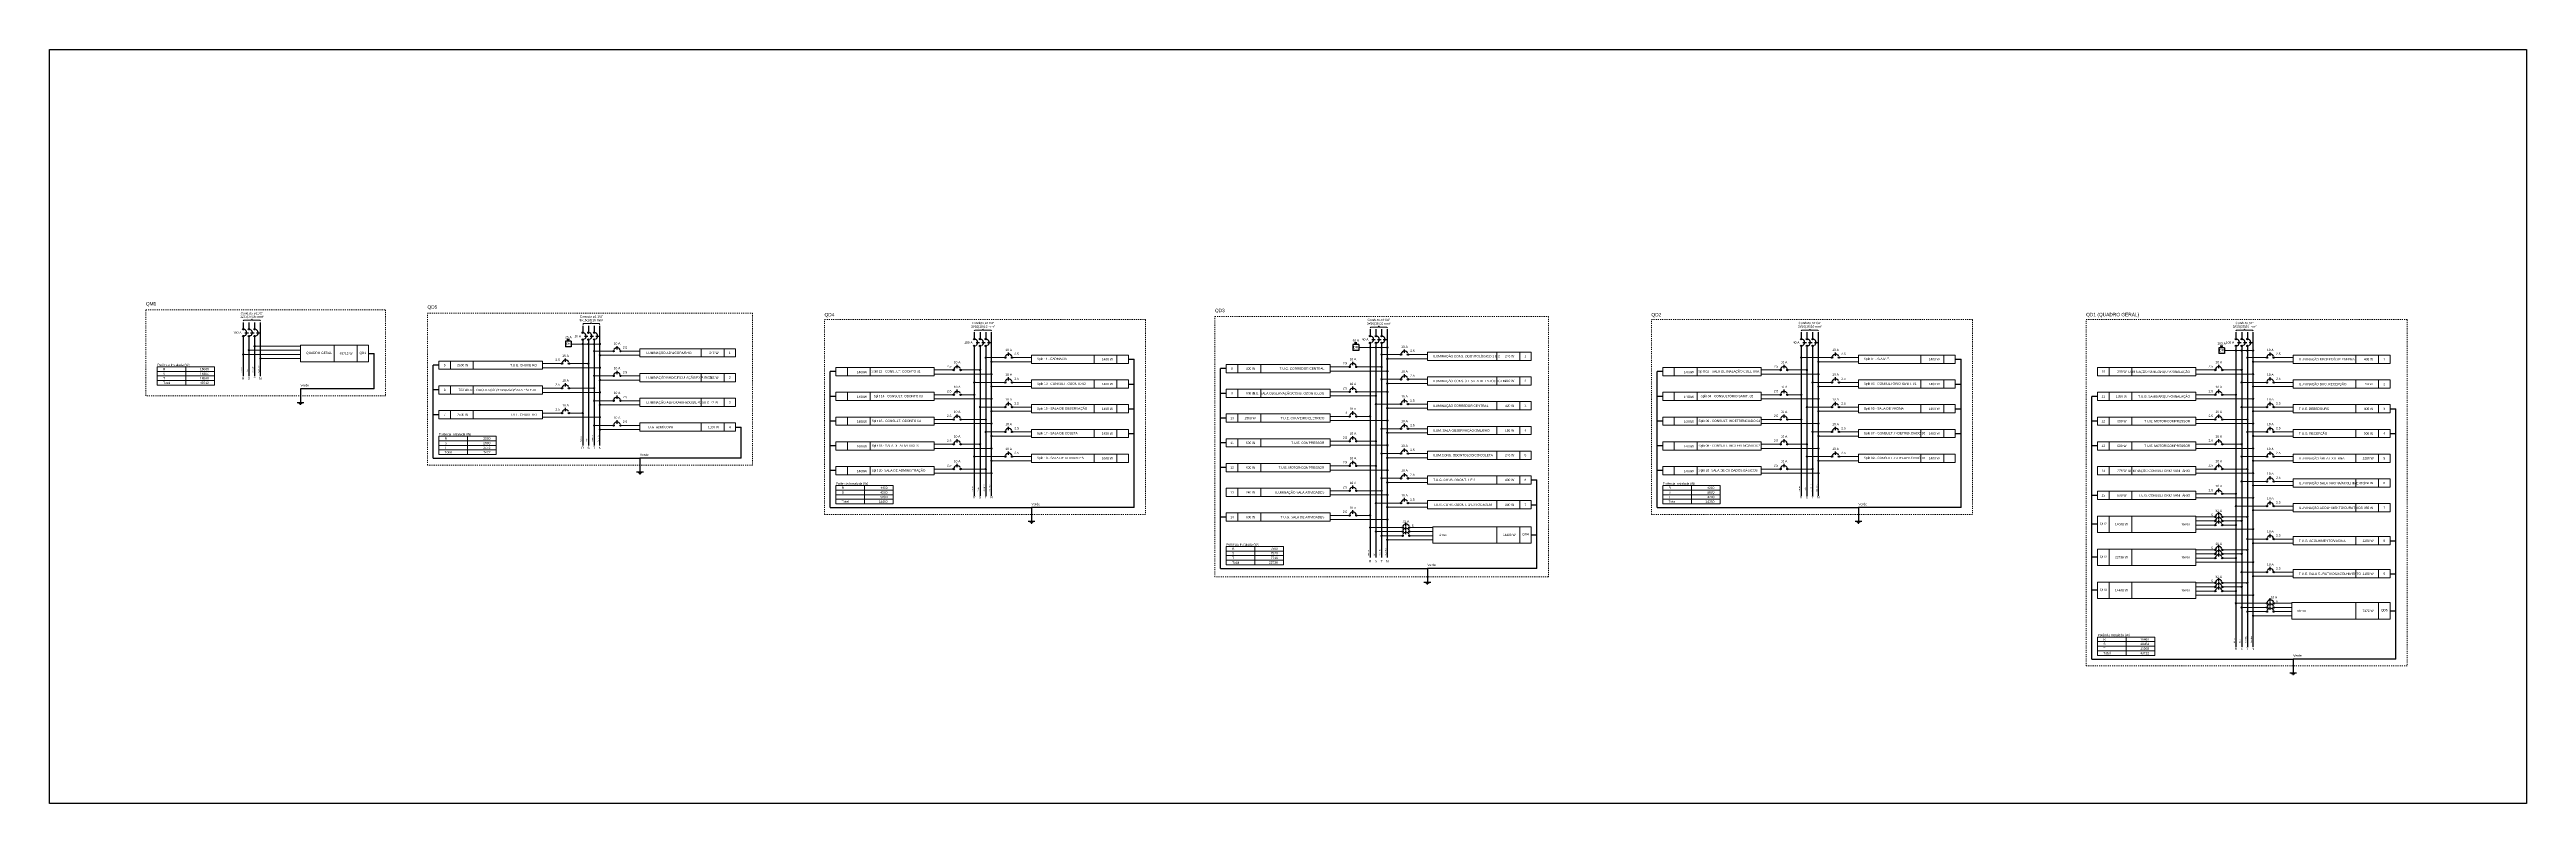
# Model space of a CAD drawing. Header units: millimetres. Extents: x 0 to 356, y -3 to 174.
# Drawn here: x 127.4 to 356.4, y 104.1 to 173.8 of the extents above; entities that cross this region are included whole.
import ezdxf

# ---------------------------------------------------------------- set-up
doc = ezdxf.new("R2010")
doc.units = ezdxf.units.MM
doc.header["$LTSCALE"] = 0.5
doc.header["$MEASUREMENT"] = 0
doc.linetypes.add('DOT2', pattern=[3.175, 0, -3.175])
for name, color, linetype, lineweight in [('DI-Barramento Fase 1', 6, 'Continuous', 30), ('DI-Barramento Fase 2', 6, 'Continuous', 30), ('DI-Barramento Fase 3', 6, 'Continuous', 30), ('DI-Barramento Neutro', 6, 'Continuous', 30), ('DI-Disjuntor', 1, 'Continuous', 30), ('DI-Fios', 3, 'Continuous', 30), ('DI-Linhas do diagrama', 9, 'Continuous', 20), ('DI-Pontilhado', 7, 'Continuous', 20), ('DI-Textos do diagrama', 7, 'Continuous', 20), ('DI-Título do diagrama', 3, 'Continuous', 30)]:
    doc.layers.add(name, color=color, linetype=linetype, lineweight=lineweight)
doc.layers.add('pisos', color=1, linetype='Continuous')
doc.styles.add('Arial', font='arial.ttf')

msp = doc.modelspace()

# ---------------------------------------------------------------- linework, layer by layer
at = {"layer": 'DI-Barramento Fase 1', "linetype": 'Continuous'}
for p, q in [((145.291, 148.6), (145.291, 147.964)), ((145.291, 147.329), (145.291, 143.622)), ((176.688, 148.286), (176.688, 147.65)), ((176.688, 147.015), (176.688, 137.209)), ((212.901, 147.689), (212.901, 147.054)), ((249.509, 147.972), (249.509, 147.336)), ((249.509, 146.701), (249.509, 126.867)), ((289.371, 147.689), (289.371, 147.054)), ((329.576, 147.689), (329.576, 147.054)), ((212.901, 146.419), (212.901, 132.585)), ((289.371, 146.419), (289.371, 132.585)), ((329.576, 146.419), (329.576, 118.609))]:
    msp.add_line(p, q, dxfattribs=at)
at = {"layer": 'DI-Barramento Fase 2', "linetype": 'Continuous'}
for p, q in [((145.821, 148.6), (145.821, 147.964)), ((145.821, 147.329), (145.821, 143.622)), ((177.217, 148.286), (177.217, 147.65)), ((177.217, 147.015), (177.217, 137.209)), ((213.431, 147.689), (213.431, 147.054)), ((250.039, 147.972), (250.039, 147.336)), ((250.039, 146.701), (250.039, 126.867)), ((289.901, 147.689), (289.901, 147.054)), ((330.106, 147.689), (330.106, 147.054)), ((213.431, 146.419), (213.431, 132.585)), ((289.901, 146.419), (289.901, 132.585)), ((330.106, 146.419), (330.106, 118.609))]:
    msp.add_line(p, q, dxfattribs=at)
at = {"layer": 'DI-Barramento Fase 3', "linetype": 'Continuous'}
for p, q in [((146.35, 148.6), (146.35, 147.964)), ((146.35, 147.329), (146.35, 143.622)), ((177.747, 148.286), (177.747, 147.65)), ((177.747, 147.015), (177.747, 137.209)), ((213.96, 147.689), (213.96, 147.054)), ((250.568, 147.972), (250.568, 147.336)), ((250.568, 146.701), (250.568, 126.867)), ((290.43, 147.689), (290.43, 147.054)), ((330.635, 147.689), (330.635, 147.054)), ((213.96, 146.419), (213.96, 132.585)), ((290.43, 146.419), (290.43, 132.585)), ((330.635, 146.419), (330.635, 118.609))]:
    msp.add_line(p, q, dxfattribs=at)
at = {"layer": 'DI-Barramento Neutro', "linetype": 'Continuous'}
for p, q in [((146.88, 143.622), (146.88, 148.6)), ((178.276, 137.209), (178.276, 148.286)), ((214.49, 132.585), (214.49, 147.689)), ((251.098, 126.867), (251.098, 147.972)), ((290.96, 132.585), (290.96, 147.689)), ((331.165, 118.609), (331.165, 147.689))]:
    msp.add_line(p, q, dxfattribs=at)
at = {"layer": 'DI-Disjuntor', "linetype": 'Continuous'}
for p, q in [((145.45, 147.647), (145.768, 147.647)), ((145.98, 147.647), (146.297, 147.647)), ((146.509, 147.647), (146.827, 147.647)), ((175.099, 146.856), (175.099, 146.327)), ((175.629, 146.856), (175.099, 146.856)), ((175.232, 147.042), (175.47, 147.042)), ((175.311, 146.856), (175.311, 147.042)), ((175.417, 146.856), (175.417, 147.042)), ((175.629, 146.856), (175.629, 146.327)), ((176.846, 147.333), (177.164, 147.333)), ((177.376, 147.333), (177.694, 147.333)), ((177.905, 147.333), (178.223, 147.333)), ((213.06, 146.736), (213.378, 146.736)), ((213.59, 146.736), (213.907, 146.736)), ((214.119, 146.736), (214.437, 146.736)), ((248.053, 146.727), (248.291, 146.727)), ((248.132, 146.542), (248.132, 146.727)), ((248.238, 146.542), (248.238, 146.727)), ((249.668, 147.018), (249.986, 147.018)), ((250.197, 147.018), (250.515, 147.018)), ((250.727, 147.018), (251.045, 147.018)), ((289.53, 146.736), (289.848, 146.736)), ((290.06, 146.736), (290.377, 146.736)), ((290.589, 146.736), (290.907, 146.736)), ((329.735, 146.736), (330.053, 146.736)), ((330.265, 146.736), (330.582, 146.736)), ((330.794, 146.736), (331.112, 146.736)), ((175.629, 146.327), (175.099, 146.327)), ((175.099, 144.954), (175.099, 145.272)), ((179.865, 146.098), (179.865, 146.416)), ((211.313, 144.358), (211.313, 144.675)), ((216.078, 145.501), (216.078, 145.819)), ((247.921, 146.542), (247.921, 146.012)), ((248.45, 146.542), (247.921, 146.542)), ((248.45, 146.012), (247.921, 146.012)), ((247.921, 144.64), (247.921, 144.958)), ((248.45, 146.542), (248.45, 146.012)), ((252.686, 145.784), (252.686, 146.101)), ((287.783, 144.358), (287.783, 144.675)), ((292.548, 145.501), (292.548, 145.819)), ((327.988, 146.26), (327.988, 145.73)), ((328.517, 146.26), (327.988, 146.26)), ((328.517, 145.73), (327.988, 145.73)), ((327.988, 144.358), (327.988, 144.675)), ((328.12, 146.445), (328.358, 146.445)), ((328.2, 146.26), (328.2, 146.445)), ((328.305, 146.26), (328.305, 146.445)), ((328.517, 146.26), (328.517, 145.73)), ((332.753, 145.501), (332.753, 145.819)), ((175.099, 142.667), (175.099, 142.985)), ((179.865, 143.811), (179.865, 144.128)), ((211.313, 142.07), (211.313, 142.388)), ((216.078, 143.214), (216.078, 143.532)), ((247.921, 142.353), (247.921, 142.67)), ((252.686, 143.496), (252.686, 143.814)), ((287.783, 142.07), (287.783, 142.388)), ((292.548, 143.214), (292.548, 143.532)), ((327.988, 142.07), (327.988, 142.388)), ((332.753, 143.214), (332.753, 143.532)), ((175.099, 140.379), (175.099, 140.697)), ((179.865, 141.523), (179.865, 141.841)), ((211.313, 139.783), (211.313, 140.101)), ((216.078, 140.927), (216.078, 141.244)), ((247.921, 140.065), (247.921, 140.383)), ((252.686, 141.209), (252.686, 141.527)), ((287.783, 139.783), (287.783, 140.101)), ((292.548, 140.927), (292.548, 141.244)), ((327.988, 139.783), (327.988, 140.101)), ((332.753, 140.927), (332.753, 141.244)), ((179.865, 139.236), (179.865, 139.553)), ((211.313, 137.495), (211.313, 137.813)), ((216.078, 138.639), (216.078, 138.957)), ((247.921, 137.778), (247.921, 138.095)), ((252.686, 138.921), (252.686, 139.239)), ((287.783, 137.495), (287.783, 137.813)), ((292.548, 138.639), (292.548, 138.957)), ((327.988, 137.495), (327.988, 137.813)), ((332.753, 138.639), (332.753, 138.957)), ((211.313, 135.208), (211.313, 135.526)), ((216.078, 136.352), (216.078, 136.669)), ((247.921, 135.49), (247.921, 135.808)), ((252.686, 136.634), (252.686, 136.952)), ((287.783, 135.208), (287.783, 135.526)), ((292.548, 136.352), (292.548, 136.669)), ((327.988, 135.208), (327.988, 135.526)), ((332.753, 136.352), (332.753, 136.669)), ((247.921, 133.203), (247.921, 133.52)), ((252.686, 134.346), (252.686, 134.664)), ((327.988, 132.921), (327.988, 133.238)), ((332.753, 134.064), (332.753, 134.382)), ((247.921, 130.915), (247.921, 131.233)), ((252.686, 132.059), (252.686, 132.377)), ((327.988, 130.786), (327.988, 131.103)), ((327.988, 130.404), (327.988, 130.722)), ((332.753, 131.777), (332.753, 132.095)), ((252.819, 129.802), (252.819, 130.12)), ((252.819, 129.421), (252.819, 129.739)), ((252.819, 129.04), (252.819, 129.357)), ((327.988, 130.023), (327.988, 130.341)), ((332.753, 128.727), (332.753, 129.045)), ((327.988, 127.736), (327.988, 128.053)), ((327.988, 127.354), (327.988, 127.672)), ((327.988, 126.973), (327.988, 127.291)), ((332.753, 125.677), (332.753, 125.995)), ((327.988, 124.686), (327.988, 125.003)), ((327.988, 124.305), (327.988, 124.622)), ((327.988, 123.923), (327.988, 124.241)), ((332.753, 122.794), (332.753, 123.112)), ((332.753, 122.413), (332.753, 122.731)), ((332.753, 122.032), (332.753, 122.35))]:
    msp.add_line(p, q, dxfattribs=at)
for centre in [(145.291, 147.964), (145.291, 147.329), (145.821, 147.964), (145.821, 147.329), (146.35, 147.964), (146.35, 147.329), (176.688, 147.65), (176.688, 147.015), (177.217, 147.65), (177.217, 147.015), (177.747, 147.65), (177.747, 147.015), (212.901, 147.054), (213.431, 147.054), (213.96, 147.054), (249.509, 147.336), (249.509, 146.701), (250.039, 147.336), (250.039, 146.701), (250.568, 147.336), (250.568, 146.701), (289.371, 147.054), (289.901, 147.054), (290.43, 147.054), (329.576, 147.054), (330.106, 147.054), (330.635, 147.054), (174.781, 144.795), (175.417, 144.795), (179.547, 145.939), (180.182, 145.939), (212.901, 146.419), (213.431, 146.419), (213.96, 146.419), (215.761, 145.343), (216.396, 145.343), (247.603, 144.481), (248.238, 144.481), (252.368, 145.625), (253.004, 145.625), (289.371, 146.419), (289.901, 146.419), (290.43, 146.419), (292.231, 145.343), (292.866, 145.343), (329.576, 146.419), (330.106, 146.419), (330.635, 146.419), (332.436, 145.343), (333.071, 145.343), (174.781, 142.508), (175.417, 142.508), (179.547, 143.652), (180.182, 143.652), (210.995, 144.199), (211.63, 144.199), (215.761, 143.055), (216.396, 143.055), (247.603, 142.194), (248.238, 142.194), (252.368, 143.337), (253.004, 143.337), (287.465, 144.199), (288.1, 144.199), (292.231, 143.055), (292.866, 143.055), (327.67, 144.199), (328.305, 144.199), (332.436, 143.055), (333.071, 143.055), (174.781, 140.221), (175.417, 140.221), (179.547, 141.364), (180.182, 141.364), (210.995, 141.911), (211.63, 141.911), (215.761, 140.768), (216.396, 140.768), (247.603, 139.906), (248.238, 139.906), (252.368, 141.05), (253.004, 141.05), (287.465, 141.911), (288.1, 141.911), (292.231, 140.768), (292.866, 140.768), (327.67, 141.911), (328.305, 141.911), (332.436, 140.768), (333.071, 140.768), (179.547, 139.077), (180.182, 139.077), (210.995, 139.624), (211.63, 139.624), (215.761, 138.48), (216.396, 138.48), (247.603, 137.619), (248.238, 137.619), (252.368, 138.763), (253.004, 138.763), (287.465, 139.624), (288.1, 139.624), (292.231, 138.48), (292.866, 138.48), (327.67, 139.624), (328.305, 139.624), (332.436, 138.48), (333.071, 138.48), (210.995, 137.337), (211.63, 137.337), (215.761, 136.193), (216.396, 136.193), (247.603, 135.331), (248.238, 135.331), (252.368, 136.475), (253.004, 136.475), (287.465, 137.337), (288.1, 137.337), (292.231, 136.193), (292.866, 136.193), (327.67, 137.337), (328.305, 137.337), (332.436, 136.193), (333.071, 136.193), (210.995, 135.049), (211.63, 135.049), (247.603, 133.044), (248.238, 133.044), (252.368, 134.188), (253.004, 134.188), (287.465, 135.049), (288.1, 135.049), (327.67, 135.049), (328.305, 135.049), (332.436, 133.905), (333.071, 133.905), (247.603, 130.756), (248.238, 130.756), (252.368, 131.9), (253.004, 131.9), (327.67, 132.762), (327.67, 130.627), (328.305, 132.762), (328.305, 130.627), (332.436, 131.618), (333.071, 131.618), (252.502, 129.643), (252.502, 129.262), (252.502, 128.881), (253.137, 129.643), (253.137, 129.262), (253.137, 128.881), (327.67, 130.245), (327.67, 129.864), (328.305, 130.245), (328.305, 129.864), (332.436, 128.568), (333.071, 128.568), (327.67, 127.577), (327.67, 127.196), (327.67, 126.814), (328.305, 127.577), (328.305, 127.196), (328.305, 126.814), (327.67, 124.527), (327.67, 124.146), (327.67, 123.764), (328.305, 124.527), (328.305, 124.146), (328.305, 123.764), (332.436, 125.518), (333.071, 125.518), (332.436, 122.636), (332.436, 122.254), (332.436, 121.873), (333.071, 122.636), (333.071, 122.254), (333.071, 121.873)]:
    msp.add_circle(centre, 0.0635, dxfattribs=at)
for centre, start, end in [((145.291, 147.647), 300, 65), ((145.821, 147.647), 300, 65), ((146.35, 147.647), 300, 65), ((176.688, 147.333), 300, 65), ((177.217, 147.333), 300, 65), ((177.747, 147.333), 300, 65), ((212.901, 146.736), 300, 65), ((213.431, 146.736), 300, 65), ((213.96, 146.736), 300, 65), ((249.509, 147.018), 300, 65), ((250.039, 147.018), 300, 65), ((250.568, 147.018), 300, 65), ((289.371, 146.736), 300, 65), ((289.901, 146.736), 300, 65), ((290.43, 146.736), 300, 65), ((329.576, 146.736), 300, 65), ((330.106, 146.736), 300, 65), ((330.635, 146.736), 300, 65), ((175.099, 144.795), 25, 160), ((179.865, 145.939), 25, 160), ((211.313, 144.199), 25, 160), ((216.078, 145.343), 25, 160), ((247.921, 144.481), 25, 160), ((252.686, 145.625), 25, 160), ((287.783, 144.199), 25, 160), ((292.548, 145.343), 25, 160), ((327.988, 144.199), 25, 160), ((332.753, 145.343), 25, 160), ((175.099, 142.508), 25, 160), ((179.865, 143.652), 25, 160), ((211.313, 141.911), 25, 160), ((216.078, 143.055), 25, 160), ((247.921, 142.194), 25, 160), ((252.686, 143.337), 25, 160), ((287.783, 141.911), 25, 160), ((292.548, 143.055), 25, 160), ((327.988, 141.911), 25, 160), ((332.753, 143.055), 25, 160), ((175.099, 140.221), 25, 160), ((179.865, 141.364), 25, 160), ((211.313, 139.624), 25, 160), ((216.078, 140.768), 25, 160), ((247.921, 139.906), 25, 160), ((252.686, 141.05), 25, 160), ((287.783, 139.624), 25, 160), ((292.548, 140.768), 25, 160), ((327.988, 139.624), 25, 160), ((332.753, 140.768), 25, 160), ((179.865, 139.077), 25, 160), ((211.313, 137.337), 25, 160), ((216.078, 138.48), 25, 160), ((247.921, 137.619), 25, 160), ((252.686, 138.763), 25, 160), ((287.783, 137.337), 25, 160), ((292.548, 138.48), 25, 160), ((327.988, 137.337), 25, 160), ((332.753, 138.48), 25, 160), ((211.313, 135.049), 25, 160), ((216.078, 136.193), 25, 160), ((247.921, 135.331), 25, 160), ((252.686, 136.475), 25, 160), ((287.783, 135.049), 25, 160), ((292.548, 136.193), 25, 160), ((327.988, 135.049), 25, 160), ((332.753, 136.193), 25, 160), ((247.921, 133.044), 25, 160), ((252.686, 134.188), 25, 160), ((327.988, 132.762), 25, 160), ((332.753, 133.905), 25, 160), ((247.921, 130.756), 25, 160), ((252.686, 131.9), 25, 160), ((327.988, 130.627), 25, 160), ((332.753, 131.618), 25, 160), ((252.819, 129.643), 20, 155), ((252.819, 129.262), 20, 155), ((252.819, 128.881), 20, 155), ((327.988, 130.245), 25, 160), ((327.988, 129.864), 25, 160), ((332.753, 128.568), 25, 160), ((327.988, 127.577), 25, 160), ((327.988, 127.196), 25, 160), ((327.988, 126.814), 25, 160), ((327.988, 124.527), 25, 160), ((327.988, 124.146), 25, 160), ((327.988, 123.764), 25, 160), ((332.753, 125.518), 25, 160), ((332.753, 122.636), 20, 155), ((332.753, 122.254), 20, 155), ((332.753, 121.873), 20, 155)]:
    msp.add_arc(centre, 0.318, start, end, dxfattribs=at)
at = {"layer": 'DI-Fios', "linetype": 'Continuous'}
for p, q in [((156.877, 145.719), (157.406, 145.719)), ((157.406, 142.458), (157.406, 145.719)), ((163.387, 144.643), (162.857, 144.643)), ((162.857, 136.044), (162.857, 144.643)), ((227.155, 145.19), (227.685, 145.19)), ((227.685, 131.485), (227.685, 145.19)), ((236.208, 144.329), (235.679, 144.329)), ((235.679, 125.867), (235.679, 144.329)), ((303.625, 145.19), (304.155, 145.19)), ((304.155, 131.485), (304.155, 145.19)), ((150.586, 142.458), (150.586, 141.187)), ((157.406, 142.458), (150.586, 142.458)), ((163.387, 142.355), (162.857, 142.355)), ((199.579, 131.485), (199.579, 144.046)), ((200.109, 144.046), (199.579, 144.046)), ((227.155, 142.903), (227.685, 142.903)), ((236.208, 142.041), (235.679, 142.041)), ((276.049, 131.485), (276.049, 144.046)), ((276.579, 144.046), (276.049, 144.046)), ((303.625, 142.903), (304.155, 142.903)), ((150.269, 141.187), (150.904, 141.187)), ((150.427, 141.134), (150.745, 141.134)), ((150.507, 141.081), (150.666, 141.081)), ((150.547, 141.028), (150.626, 141.028)), ((163.387, 140.068), (162.857, 140.068)), ((200.109, 141.759), (199.579, 141.759)), ((227.155, 140.615), (227.685, 140.615)), ((236.208, 139.754), (235.679, 139.754)), ((276.579, 141.759), (276.049, 141.759)), ((303.625, 140.615), (304.155, 140.615)), ((316.784, 141.759), (316.254, 141.759)), ((316.254, 117.485), (316.254, 141.759)), ((343.83, 140.615), (344.36, 140.615)), ((344.36, 117.485), (344.36, 140.615)), ((190.815, 138.924), (191.344, 138.924)), ((191.344, 136.044), (191.344, 138.924)), ((200.109, 139.472), (199.579, 139.472)), ((227.155, 138.328), (227.685, 138.328)), ((236.208, 137.466), (235.679, 137.466)), ((276.579, 139.472), (276.049, 139.472)), ((303.625, 138.328), (304.155, 138.328)), ((316.784, 139.472), (316.254, 139.472)), ((343.83, 138.328), (344.36, 138.328)), ((162.857, 136.044), (181.983, 136.044)), ((181.983, 136.044), (181.983, 134.773)), ((191.344, 136.044), (181.983, 136.044)), ((200.109, 137.184), (199.579, 137.184)), ((236.208, 135.179), (235.679, 135.179)), ((276.579, 137.184), (276.049, 137.184)), ((316.784, 137.184), (316.254, 137.184)), ((181.665, 134.773), (182.3, 134.773)), ((181.824, 134.72), (182.141, 134.72)), ((181.903, 134.667), (182.062, 134.667)), ((181.943, 134.614), (182.022, 134.614)), ((200.109, 134.897), (199.579, 134.897)), ((264.399, 134.035), (264.928, 134.035)), ((264.928, 125.867), (264.928, 134.035)), ((276.579, 134.897), (276.049, 134.897)), ((199.579, 131.485), (218.196, 131.485)), ((218.196, 131.485), (218.196, 130.214)), ((227.685, 131.485), (218.196, 131.485)), ((236.208, 130.604), (235.679, 130.604)), ((264.399, 131.748), (264.928, 131.748)), ((276.049, 131.485), (294.666, 131.485)), ((294.666, 131.485), (294.666, 130.214)), ((304.155, 131.485), (294.666, 131.485)), ((316.784, 132.609), (316.254, 132.609)), ((217.879, 130.214), (218.514, 130.214)), ((218.037, 130.161), (218.355, 130.161)), ((218.117, 130.108), (218.276, 130.108)), ((218.157, 130.055), (218.236, 130.055)), ((264.398, 128.957), (264.928, 128.957)), ((294.349, 130.214), (294.984, 130.214)), ((294.507, 130.161), (294.825, 130.161)), ((294.587, 130.108), (294.746, 130.108)), ((294.627, 130.055), (294.706, 130.055)), ((316.784, 129.94), (316.254, 129.94)), ((343.83, 128.416), (344.36, 128.416)), ((316.784, 126.891), (316.254, 126.891)), ((235.679, 125.867), (254.804, 125.867)), ((254.486, 124.596), (255.122, 124.596)), ((254.645, 124.543), (254.963, 124.543)), ((254.725, 124.49), (254.884, 124.49)), ((254.764, 124.437), (254.844, 124.437)), ((254.804, 125.867), (254.804, 124.596)), ((264.928, 125.867), (254.804, 125.867)), ((316.784, 123.841), (316.254, 123.841)), ((343.83, 125.366), (344.36, 125.366)), ((343.83, 121.949), (344.36, 121.949)), ((316.254, 117.485), (334.871, 117.485)), ((334.871, 117.485), (334.871, 116.214)), ((344.36, 117.485), (334.871, 117.485)), ((334.554, 116.214), (335.189, 116.214)), ((334.712, 116.161), (335.03, 116.161)), ((334.792, 116.108), (334.951, 116.108)), ((334.832, 116.055), (334.911, 116.055))]:
    msp.add_line(p, q, dxfattribs=at)
at = {"layer": 'DI-Linhas do diagrama', "linetype": 'Continuous'}
for p, q in [((139.996, 144.067), (139.996, 144.491)), ((145.291, 145.643), (150.586, 145.643)), ((145.821, 146.024), (150.586, 146.024)), ((146.35, 146.405), (150.586, 146.405)), ((146.88, 145.262), (150.586, 145.262)), ((153.7, 144.957), (153.7, 146.482)), ((155.818, 144.957), (155.818, 146.482)), ((164.446, 144.262), (164.446, 145.024)), ((166.564, 144.262), (166.564, 145.024)), ((172.981, 144.795), (174.781, 144.795)), ((172.981, 144.414), (178.276, 144.414)), ((177.153, 144.795), (175.417, 144.795)), ((176.688, 146.591), (175.629, 146.591)), ((176.688, 146.591), (178.276, 146.591)), ((177.683, 145.939), (179.547, 145.939)), ((178.276, 145.558), (181.983, 145.558)), ((180.182, 145.939), (181.983, 145.939)), ((187.638, 145.405), (187.638, 146.168)), ((189.756, 145.405), (189.756, 146.168)), ((201.168, 143.665), (201.168, 144.428)), ((203.286, 143.665), (203.286, 144.428)), ((213.96, 145.343), (215.761, 145.343)), ((214.49, 144.961), (218.196, 144.961)), ((216.396, 145.343), (218.196, 145.343)), ((223.978, 144.809), (223.978, 145.571)), ((226.096, 144.809), (226.096, 145.571)), ((237.267, 143.947), (237.267, 144.71)), ((239.385, 143.947), (239.385, 144.71)), ((245.803, 144.481), (247.603, 144.481)), ((250.568, 144.481), (248.238, 144.481)), ((249.509, 146.277), (248.45, 146.277)), ((249.509, 146.277), (251.098, 146.277)), ((250.505, 145.625), (252.368, 145.625)), ((251.098, 145.244), (254.804, 145.244)), ((253.004, 145.625), (254.804, 145.625)), ((261.222, 145.091), (261.222, 145.854)), ((263.34, 145.091), (263.34, 145.854)), ((277.638, 143.665), (277.638, 144.428)), ((279.756, 143.665), (279.756, 144.428)), ((289.371, 145.343), (292.231, 145.343)), ((290.96, 144.961), (294.666, 144.961)), ((292.866, 145.343), (294.666, 145.343)), ((300.448, 144.809), (300.448, 145.571)), ((302.566, 144.809), (302.566, 145.571)), ((317.843, 143.665), (317.843, 144.428)), ((319.961, 143.665), (319.961, 144.428)), ((329.576, 145.995), (328.517, 145.995)), ((329.576, 145.995), (331.165, 145.995)), ((330.635, 145.343), (332.436, 145.343)), ((331.165, 144.961), (334.871, 144.961)), ((333.071, 145.343), (334.871, 145.343)), ((340.653, 144.809), (340.653, 145.571)), ((342.771, 144.809), (342.771, 145.571)), ((139.996, 143.644), (139.996, 144.067)), ((139.996, 143.22), (139.996, 143.644)), ((139.996, 142.796), (139.996, 143.22)), ((164.446, 141.974), (164.446, 142.737)), ((166.564, 141.974), (166.564, 142.737)), ((172.981, 142.508), (174.781, 142.508)), ((172.981, 142.127), (178.276, 142.127)), ((177.747, 142.508), (175.417, 142.508)), ((177.747, 143.652), (179.547, 143.652)), ((178.276, 143.27), (181.983, 143.27)), ((180.182, 143.652), (181.983, 143.652)), ((187.638, 143.118), (187.638, 143.88)), ((189.756, 143.118), (189.756, 143.88)), ((201.168, 141.378), (201.168, 142.14)), ((203.286, 141.378), (203.286, 142.14)), ((209.195, 144.199), (210.995, 144.199)), ((209.195, 143.818), (214.49, 143.818)), ((213.431, 144.199), (211.63, 144.199)), ((212.964, 143.055), (215.761, 143.055)), ((214.49, 142.674), (218.196, 142.674)), ((216.396, 143.055), (218.196, 143.055)), ((223.978, 142.521), (223.978, 143.284)), ((226.096, 142.521), (226.096, 143.284)), ((237.267, 141.66), (237.267, 142.422)), ((239.385, 141.66), (239.385, 142.422)), ((245.803, 144.1), (251.098, 144.1)), ((245.803, 142.194), (247.603, 142.194)), ((251.035, 142.194), (248.238, 142.194)), ((250.568, 143.337), (252.368, 143.337)), ((251.098, 142.956), (254.804, 142.956)), ((253.004, 143.337), (254.804, 143.337)), ((261.222, 142.804), (261.222, 143.566)), ((263.34, 142.804), (263.34, 143.566)), ((277.638, 141.378), (277.638, 142.14)), ((279.756, 141.378), (279.756, 142.14)), ((285.665, 144.199), (287.465, 144.199)), ((285.665, 143.818), (290.96, 143.818)), ((289.901, 144.199), (288.1, 144.199)), ((290.367, 143.055), (292.231, 143.055)), ((290.96, 142.674), (294.666, 142.674)), ((292.866, 143.055), (294.666, 143.055)), ((300.448, 142.521), (300.448, 143.284)), ((302.566, 142.521), (302.566, 143.284)), ((317.843, 141.378), (317.843, 142.14)), ((319.961, 141.378), (319.961, 142.14)), ((325.87, 144.199), (327.67, 144.199)), ((325.87, 143.818), (331.165, 143.818)), ((330.106, 144.199), (328.305, 144.199)), ((330.106, 143.055), (332.436, 143.055)), ((331.165, 142.674), (334.871, 142.674)), ((333.071, 143.055), (334.871, 143.055)), ((340.653, 142.521), (340.653, 143.284)), ((342.771, 142.521), (342.771, 143.284)), ((164.446, 139.687), (164.446, 140.449)), ((166.564, 139.687), (166.564, 140.449)), ((172.981, 140.221), (174.781, 140.221)), ((172.981, 139.839), (178.276, 139.839)), ((176.688, 140.221), (175.417, 140.221)), ((177.747, 141.364), (179.547, 141.364)), ((178.276, 140.983), (181.983, 140.983)), ((180.182, 141.364), (181.983, 141.364)), ((187.638, 140.831), (187.638, 141.593)), ((189.756, 140.831), (189.756, 141.593)), ((201.168, 139.09), (201.168, 139.853)), ((203.286, 139.09), (203.286, 139.853)), ((209.195, 141.911), (210.995, 141.911)), ((209.195, 141.53), (214.49, 141.53)), ((212.901, 141.911), (211.63, 141.911)), ((213.431, 140.768), (215.761, 140.768)), ((214.49, 140.386), (218.196, 140.386)), ((216.396, 140.768), (218.196, 140.768)), ((223.978, 140.234), (223.978, 140.996)), ((226.096, 140.234), (226.096, 140.996)), ((237.267, 139.372), (237.267, 140.135)), ((239.385, 139.372), (239.385, 140.135)), ((245.803, 141.812), (249.976, 141.812)), ((245.803, 139.906), (247.603, 139.906)), ((249.509, 139.906), (248.238, 139.906)), ((250.039, 141.05), (252.368, 141.05)), ((251.098, 140.669), (254.804, 140.669)), ((253.004, 141.05), (254.804, 141.05)), ((261.222, 140.516), (261.222, 141.279)), ((263.34, 140.516), (263.34, 141.279)), ((277.638, 139.09), (277.638, 139.853)), ((279.756, 139.09), (279.756, 139.853)), ((285.665, 141.911), (287.465, 141.911)), ((285.665, 141.53), (290.96, 141.53)), ((289.371, 141.911), (288.1, 141.911)), ((289.901, 140.768), (292.231, 140.768)), ((290.96, 140.386), (294.666, 140.386)), ((292.866, 140.768), (294.666, 140.768)), ((300.448, 140.234), (300.448, 140.996)), ((302.566, 140.234), (302.566, 140.996)), ((317.843, 139.09), (317.843, 139.853)), ((319.961, 139.09), (319.961, 139.853)), ((325.87, 141.911), (327.67, 141.911)), ((325.87, 141.53), (331.165, 141.53)), ((329.576, 141.911), (328.305, 141.911)), ((330.106, 140.768), (332.436, 140.768)), ((331.165, 140.386), (334.871, 140.386)), ((333.071, 140.768), (334.871, 140.768)), ((340.653, 140.234), (340.653, 140.996)), ((342.771, 140.234), (342.771, 140.996)), ((166.034, 137.654), (166.034, 138.077)), ((166.034, 137.23), (166.034, 137.654)), ((177.683, 139.077), (179.547, 139.077)), ((178.276, 138.696), (181.983, 138.696)), ((180.182, 139.077), (181.983, 139.077)), ((187.638, 138.543), (187.638, 139.306)), ((189.756, 138.543), (189.756, 139.306)), ((201.168, 136.803), (201.168, 137.565)), ((203.286, 136.803), (203.286, 137.565)), ((209.195, 139.624), (210.995, 139.624)), ((209.195, 139.243), (214.49, 139.243)), ((213.96, 139.624), (211.63, 139.624)), ((213.96, 138.48), (215.761, 138.48)), ((214.49, 138.099), (218.196, 138.099)), ((216.396, 138.48), (218.196, 138.48)), ((223.978, 137.947), (223.978, 138.709)), ((226.096, 137.947), (226.096, 138.709)), ((237.267, 137.085), (237.267, 137.848)), ((239.385, 137.085), (239.385, 137.848)), ((245.803, 139.525), (251.098, 139.525)), ((245.803, 137.619), (247.603, 137.619)), ((250.039, 137.619), (248.238, 137.619)), ((250.568, 138.763), (252.368, 138.763)), ((251.098, 138.381), (254.804, 138.381)), ((253.004, 138.763), (254.804, 138.763)), ((261.222, 138.229), (261.222, 138.991)), ((263.34, 138.229), (263.34, 138.991)), ((277.638, 136.803), (277.638, 137.565)), ((279.756, 136.803), (279.756, 137.565)), ((285.665, 139.624), (287.465, 139.624)), ((285.665, 139.243), (290.96, 139.243)), ((289.435, 139.624), (288.1, 139.624)), ((290.43, 138.48), (292.231, 138.48)), ((290.96, 138.099), (294.666, 138.099)), ((292.866, 138.48), (294.666, 138.48)), ((300.448, 137.947), (300.448, 138.709)), ((302.566, 137.947), (302.566, 138.709)), ((317.843, 136.803), (317.843, 137.565)), ((319.961, 136.803), (319.961, 137.565)), ((325.87, 139.624), (327.67, 139.624)), ((325.87, 139.243), (331.165, 139.243)), ((330.635, 139.624), (328.305, 139.624)), ((330.635, 138.48), (332.436, 138.48)), ((331.165, 138.099), (334.871, 138.099)), ((333.071, 138.48), (334.871, 138.48)), ((340.653, 137.947), (340.653, 138.709)), ((342.771, 137.947), (342.771, 138.709)), ((166.034, 136.806), (166.034, 137.23)), ((166.034, 136.383), (166.034, 136.806)), ((201.168, 134.515), (201.168, 135.278)), ((203.286, 134.515), (203.286, 135.278)), ((209.195, 137.337), (210.995, 137.337)), ((209.195, 136.955), (214.49, 136.955)), ((213.431, 137.337), (211.63, 137.337)), ((212.964, 136.193), (215.761, 136.193)), ((214.49, 135.812), (218.196, 135.812)), ((216.396, 136.193), (218.196, 136.193)), ((223.978, 135.659), (223.978, 136.422)), ((226.096, 135.659), (226.096, 136.422)), ((237.267, 134.798), (237.267, 135.56)), ((239.385, 134.798), (239.385, 135.56)), ((245.803, 137.238), (251.098, 137.238)), ((245.803, 135.331), (247.603, 135.331)), ((249.976, 135.331), (248.238, 135.331)), ((250.568, 136.475), (252.368, 136.475)), ((251.098, 136.094), (254.804, 136.094)), ((253.004, 136.475), (254.804, 136.475)), ((261.222, 135.941), (261.222, 136.704)), ((263.34, 135.941), (263.34, 136.704)), ((277.638, 134.515), (277.638, 135.278)), ((279.756, 134.515), (279.756, 135.278)), ((285.665, 137.337), (287.465, 137.337)), ((285.665, 136.955), (290.96, 136.955)), ((289.901, 137.337), (288.1, 137.337)), ((289.901, 136.193), (292.231, 136.193)), ((290.96, 135.812), (294.666, 135.812)), ((292.866, 136.193), (294.666, 136.193)), ((300.448, 135.659), (300.448, 136.422)), ((302.566, 135.659), (302.566, 136.422)), ((317.843, 134.515), (317.843, 135.278)), ((319.961, 134.515), (319.961, 135.278)), ((325.87, 137.337), (327.67, 137.337)), ((325.87, 136.955), (331.165, 136.955)), ((330.106, 137.337), (328.305, 137.337)), ((330.106, 136.193), (332.436, 136.193)), ((331.165, 135.812), (334.871, 135.812)), ((333.071, 136.193), (334.871, 136.193)), ((340.653, 135.659), (340.653, 136.422)), ((342.771, 135.659), (342.771, 136.422)), ((202.756, 133.095), (202.756, 133.518)), ((202.756, 132.671), (202.756, 133.095)), ((209.195, 135.049), (210.995, 135.049)), ((209.195, 134.668), (214.49, 134.668)), ((213.96, 135.049), (211.63, 135.049)), ((237.267, 132.51), (237.267, 133.273)), ((239.385, 132.51), (239.385, 133.273)), ((245.803, 134.95), (251.098, 134.95)), ((245.803, 133.044), (247.603, 133.044)), ((250.505, 133.044), (248.238, 133.044)), ((250.568, 134.188), (252.368, 134.188)), ((251.098, 133.806), (254.804, 133.806)), ((253.004, 134.188), (254.804, 134.188)), ((261.222, 133.654), (261.222, 134.416)), ((263.34, 133.654), (263.34, 134.416)), ((279.226, 133.095), (279.226, 133.518)), ((279.226, 132.671), (279.226, 133.095)), ((285.665, 135.049), (287.465, 135.049)), ((285.665, 134.668), (290.96, 134.668)), ((290.43, 135.049), (288.1, 135.049)), ((317.843, 132.228), (317.843, 132.99)), ((319.961, 132.228), (319.961, 132.99)), ((325.87, 135.049), (327.67, 135.049)), ((325.87, 134.668), (331.165, 134.668)), ((330.635, 135.049), (328.305, 135.049)), ((330.106, 133.905), (332.436, 133.905)), ((331.165, 133.524), (334.871, 133.524)), ((333.071, 133.905), (334.871, 133.905)), ((340.653, 133.372), (340.653, 134.134)), ((342.771, 133.372), (342.771, 134.134)), ((202.756, 132.248), (202.756, 132.671)), ((202.756, 131.824), (202.756, 132.248)), ((237.267, 130.223), (237.267, 130.985)), ((239.385, 130.223), (239.385, 130.985)), ((245.803, 132.663), (251.098, 132.663)), ((245.803, 130.756), (247.603, 130.756)), ((249.509, 130.756), (248.238, 130.756)), ((250.039, 131.9), (252.368, 131.9)), ((251.098, 131.519), (254.804, 131.519)), ((253.004, 131.9), (254.804, 131.9)), ((261.222, 131.366), (261.222, 132.129)), ((263.34, 131.366), (263.34, 132.129)), ((279.226, 132.248), (279.226, 132.671)), ((279.226, 131.824), (279.226, 132.248)), ((317.843, 129.178), (317.843, 130.703)), ((319.961, 129.178), (319.961, 130.703)), ((325.87, 132.762), (327.67, 132.762)), ((325.87, 132.38), (331.165, 132.38)), ((325.87, 130.627), (327.67, 130.627)), ((329.576, 132.762), (328.305, 132.762)), ((330.635, 130.627), (328.305, 130.627)), ((329.576, 131.618), (332.436, 131.618)), ((331.165, 131.237), (334.871, 131.237)), ((333.071, 131.618), (334.871, 131.618)), ((340.653, 131.084), (340.653, 131.847)), ((342.771, 131.084), (342.771, 131.847)), ((245.803, 130.375), (251.098, 130.375)), ((249.573, 129.643), (252.439, 129.643)), ((250.102, 129.262), (252.439, 129.262)), ((250.632, 128.881), (252.439, 128.881)), ((255.312, 128.499), (251.035, 128.499)), ((255.312, 129.643), (253.201, 129.643)), ((255.312, 129.262), (253.201, 129.262)), ((255.312, 128.881), (253.201, 128.881)), ((261.221, 128.195), (261.221, 129.719)), ((263.339, 128.195), (263.339, 129.719)), ((325.87, 130.245), (327.67, 130.245)), ((325.87, 129.864), (327.67, 129.864)), ((325.87, 129.483), (331.165, 129.483)), ((330.106, 130.245), (328.305, 130.245)), ((329.576, 129.864), (328.305, 129.864)), ((330.635, 128.568), (332.436, 128.568)), ((333.071, 128.568), (334.871, 128.568)), ((340.653, 128.034), (340.653, 128.797)), ((342.771, 128.034), (342.771, 128.797)), ((238.856, 127.47), (238.856, 127.894)), ((238.856, 127.046), (238.856, 127.47)), ((238.856, 126.623), (238.856, 127.046)), ((238.856, 126.199), (238.856, 126.623)), ((317.843, 126.128), (317.843, 127.653)), ((319.961, 126.128), (319.961, 127.653)), ((325.87, 127.577), (327.67, 127.577)), ((325.87, 127.196), (327.67, 127.196)), ((325.87, 126.814), (327.67, 126.814)), ((325.87, 126.433), (331.165, 126.433)), ((330.635, 127.577), (328.305, 127.577)), ((330.106, 127.196), (328.305, 127.196)), ((329.576, 126.814), (328.305, 126.814)), ((331.165, 128.187), (334.871, 128.187)), ((317.843, 123.078), (317.843, 124.603)), ((319.961, 123.078), (319.961, 124.603)), ((325.87, 124.527), (327.67, 124.527)), ((325.87, 124.146), (327.67, 124.146)), ((325.87, 123.764), (327.67, 123.764)), ((330.635, 124.527), (328.305, 124.527)), ((330.106, 124.146), (328.305, 124.146)), ((329.576, 123.764), (328.305, 123.764)), ((330.106, 125.518), (332.436, 125.518)), ((331.165, 125.137), (334.871, 125.137)), ((333.071, 125.518), (334.871, 125.518)), ((340.653, 124.984), (340.653, 125.747)), ((342.771, 124.984), (342.771, 125.747)), ((325.87, 123.383), (331.165, 123.383)), ((329.64, 122.636), (332.373, 122.636)), ((330.169, 122.254), (332.373, 122.254)), ((330.699, 121.873), (332.373, 121.873)), ((334.744, 121.492), (331.165, 121.492)), ((334.744, 122.636), (333.135, 122.636)), ((334.744, 122.254), (333.135, 122.254)), ((334.744, 121.873), (333.135, 121.873)), ((340.653, 121.187), (340.653, 122.712)), ((342.771, 121.187), (342.771, 122.712)), ((319.431, 119.095), (319.431, 119.518)), ((319.431, 118.671), (319.431, 119.095)), ((319.431, 118.248), (319.431, 118.671)), ((319.431, 117.824), (319.431, 118.248))]:
    msp.add_line(p, q, dxfattribs=at)
at = {"layer": 'DI-Linhas do diagrama', "linetype": 'Continuous', "const_width": 0.0635}
for points in [[(176.72, 146.591, 1), (176.656, 146.591, 1)], [(177.249, 146.591, 1), (177.185, 146.591, 1)], [(177.779, 146.591, 1), (177.715, 146.591, 1)], [(178.308, 146.591, 1), (178.244, 146.591, 1)], [(145.323, 145.643, 1), (145.259, 145.643, 1)], [(145.853, 146.024, 1), (145.789, 146.024, 1)], [(146.382, 146.405, 1), (146.318, 146.405, 1)], [(146.912, 145.262, 1), (146.848, 145.262, 1)], [(177.249, 144.795, 1), (177.185, 144.795, 1)], [(177.779, 145.939, 1), (177.715, 145.939, 1)], [(178.308, 145.558, 1), (178.244, 145.558, 1)], [(178.308, 144.414, 1), (178.244, 144.414, 1)], [(213.992, 145.343, 1), (213.928, 145.343, 1)], [(214.522, 144.961, 1), (214.458, 144.961, 1)], [(249.541, 146.277, 1), (249.477, 146.277, 1)], [(250.071, 146.277, 1), (250.007, 146.277, 1)], [(250.6, 146.277, 1), (250.536, 146.277, 1)], [(250.6, 145.625, 1), (250.536, 145.625, 1)], [(250.6, 144.481, 1), (250.536, 144.481, 1)], [(251.13, 146.277, 1), (251.066, 146.277, 1)], [(251.13, 145.244, 1), (251.066, 145.244, 1)], [(289.403, 145.343, 1), (289.34, 145.343, 1)], [(290.992, 144.961, 1), (290.929, 144.961, 1)], [(329.608, 145.995, 1), (329.545, 145.995, 1)], [(330.138, 145.995, 1), (330.075, 145.995, 1)], [(330.667, 145.995, 1), (330.604, 145.995, 1)], [(330.667, 145.343, 1), (330.604, 145.343, 1)], [(331.197, 145.995, 1), (331.134, 145.995, 1)], [(331.197, 144.961, 1), (331.134, 144.961, 1)], [(177.779, 143.652, 1), (177.715, 143.652, 1)], [(177.779, 142.508, 1), (177.715, 142.508, 1)], [(178.308, 143.27, 1), (178.244, 143.27, 1)], [(178.308, 142.127, 1), (178.244, 142.127, 1)], [(212.933, 143.055, 1), (212.869, 143.055, 1)], [(213.463, 144.199, 1), (213.399, 144.199, 1)], [(214.522, 143.818, 1), (214.458, 143.818, 1)], [(214.522, 142.674, 1), (214.458, 142.674, 1)], [(250.6, 143.337, 1), (250.536, 143.337, 1)], [(251.13, 144.1, 1), (251.066, 144.1, 1)], [(251.13, 142.956, 1), (251.066, 142.956, 1)], [(251.13, 142.194, 1), (251.066, 142.194, 1)], [(289.933, 144.199, 1), (289.87, 144.199, 1)], [(290.462, 143.055, 1), (290.399, 143.055, 1)], [(290.992, 143.818, 1), (290.929, 143.818, 1)], [(290.992, 142.674, 1), (290.929, 142.674, 1)], [(330.138, 144.199, 1), (330.075, 144.199, 1)], [(330.138, 143.055, 1), (330.075, 143.055, 1)], [(331.197, 143.818, 1), (331.134, 143.818, 1)], [(331.197, 142.674, 1), (331.134, 142.674, 1)], [(176.72, 140.221, 1), (176.656, 140.221, 1)], [(177.779, 141.364, 1), (177.715, 141.364, 1)], [(178.308, 140.983, 1), (178.244, 140.983, 1)], [(178.308, 139.839, 1), (178.244, 139.839, 1)], [(212.933, 141.911, 1), (212.869, 141.911, 1)], [(213.463, 140.768, 1), (213.399, 140.768, 1)], [(214.522, 141.53, 1), (214.458, 141.53, 1)], [(214.522, 140.386, 1), (214.458, 140.386, 1)], [(249.541, 139.906, 1), (249.477, 139.906, 1)], [(250.071, 141.812, 1), (250.007, 141.812, 1)], [(250.071, 141.05, 1), (250.007, 141.05, 1)], [(251.13, 140.669, 1), (251.066, 140.669, 1)], [(289.403, 141.911, 1), (289.34, 141.911, 1)], [(289.933, 140.768, 1), (289.87, 140.768, 1)], [(290.992, 141.53, 1), (290.929, 141.53, 1)], [(290.992, 140.386, 1), (290.929, 140.386, 1)], [(329.608, 141.911, 1), (329.545, 141.911, 1)], [(330.138, 140.768, 1), (330.075, 140.768, 1)], [(331.197, 141.53, 1), (331.134, 141.53, 1)], [(331.197, 140.386, 1), (331.134, 140.386, 1)], [(177.779, 139.077, 1), (177.715, 139.077, 1)], [(178.308, 138.696, 1), (178.244, 138.696, 1)], [(213.992, 139.624, 1), (213.928, 139.624, 1)], [(213.992, 138.48, 1), (213.928, 138.48, 1)], [(214.522, 139.243, 1), (214.458, 139.243, 1)], [(214.522, 138.099, 1), (214.458, 138.099, 1)], [(250.071, 137.619, 1), (250.007, 137.619, 1)], [(250.6, 138.763, 1), (250.536, 138.763, 1)], [(251.13, 139.525, 1), (251.066, 139.525, 1)], [(251.13, 138.381, 1), (251.066, 138.381, 1)], [(289.403, 139.624, 1), (289.34, 139.624, 1)], [(290.462, 138.48, 1), (290.399, 138.48, 1)], [(290.992, 139.243, 1), (290.929, 139.243, 1)], [(290.992, 138.099, 1), (290.929, 138.099, 1)], [(330.667, 139.624, 1), (330.604, 139.624, 1)], [(330.667, 138.48, 1), (330.604, 138.48, 1)], [(331.197, 139.243, 1), (331.134, 139.243, 1)], [(331.197, 138.099, 1), (331.134, 138.099, 1)], [(212.933, 136.193, 1), (212.869, 136.193, 1)], [(213.463, 137.337, 1), (213.399, 137.337, 1)], [(214.522, 136.955, 1), (214.458, 136.955, 1)], [(214.522, 135.812, 1), (214.458, 135.812, 1)], [(250.071, 135.331, 1), (250.007, 135.331, 1)], [(250.6, 136.475, 1), (250.536, 136.475, 1)], [(251.13, 137.238, 1), (251.066, 137.238, 1)], [(251.13, 136.094, 1), (251.066, 136.094, 1)], [(289.933, 137.337, 1), (289.87, 137.337, 1)], [(289.933, 136.193, 1), (289.87, 136.193, 1)], [(290.992, 136.955, 1), (290.929, 136.955, 1)], [(290.992, 135.812, 1), (290.929, 135.812, 1)], [(330.138, 137.337, 1), (330.075, 137.337, 1)], [(330.138, 136.193, 1), (330.075, 136.193, 1)], [(331.197, 136.955, 1), (331.134, 136.955, 1)], [(331.197, 135.812, 1), (331.134, 135.812, 1)], [(213.992, 135.049, 1), (213.928, 135.049, 1)], [(214.522, 134.668, 1), (214.458, 134.668, 1)], [(250.6, 134.188, 1), (250.536, 134.188, 1)], [(250.6, 133.044, 1), (250.536, 133.044, 1)], [(251.13, 134.95, 1), (251.066, 134.95, 1)], [(251.13, 133.806, 1), (251.066, 133.806, 1)], [(290.462, 135.049, 1), (290.399, 135.049, 1)], [(290.992, 134.668, 1), (290.929, 134.668, 1)], [(330.138, 133.905, 1), (330.075, 133.905, 1)], [(330.667, 135.049, 1), (330.604, 135.049, 1)], [(331.197, 134.668, 1), (331.134, 134.668, 1)], [(331.197, 133.524, 1), (331.134, 133.524, 1)], [(249.541, 130.756, 1), (249.477, 130.756, 1)], [(250.071, 131.9, 1), (250.007, 131.9, 1)], [(251.13, 132.663, 1), (251.066, 132.663, 1)], [(251.13, 131.519, 1), (251.066, 131.519, 1)], [(329.608, 132.762, 1), (329.545, 132.762, 1)], [(329.608, 131.618, 1), (329.545, 131.618, 1)], [(330.667, 130.627, 1), (330.604, 130.627, 1)], [(331.197, 132.38, 1), (331.134, 132.38, 1)], [(331.197, 131.237, 1), (331.134, 131.237, 1)], [(249.477, 129.643, -1), (249.541, 129.643, -1)], [(250.006, 129.262, -1), (250.07, 129.262, -1)], [(250.536, 128.881, -1), (250.6, 128.881, -1)], [(251.13, 130.375, 1), (251.066, 130.375, 1)], [(251.066, 128.499, -1), (251.13, 128.499, -1)], [(329.608, 129.864, 1), (329.545, 129.864, 1)], [(330.138, 130.245, 1), (330.075, 130.245, 1)], [(330.667, 128.568, 1), (330.604, 128.568, 1)], [(331.197, 129.483, 1), (331.134, 129.483, 1)], [(329.608, 126.814, 1), (329.545, 126.814, 1)], [(330.138, 127.196, 1), (330.075, 127.196, 1)], [(330.667, 127.577, 1), (330.604, 127.577, 1)], [(331.197, 128.187, 1), (331.134, 128.187, 1)], [(331.197, 126.433, 1), (331.134, 126.433, 1)], [(329.608, 123.764, 1), (329.545, 123.764, 1)], [(330.138, 125.518, 1), (330.075, 125.518, 1)], [(330.138, 124.146, 1), (330.075, 124.146, 1)], [(330.667, 124.527, 1), (330.604, 124.527, 1)], [(331.197, 125.137, 1), (331.134, 125.137, 1)], [(329.545, 122.636, -1), (329.608, 122.636, -1)], [(330.074, 122.254, -1), (330.137, 122.254, -1)], [(330.604, 121.873, -1), (330.667, 121.873, -1)], [(331.197, 123.383, 1), (331.134, 123.383, 1)], [(331.134, 121.492, -1), (331.197, 121.492, -1)]]:
    msp.add_lwpolyline(points, format="xyb", close=True, dxfattribs=at)
at = {"layer": 'DI-Linhas do diagrama', "linetype": 'Continuous'}
for points in [[(137.349, 144.067), (137.349, 144.491), (142.644, 144.491), (142.644, 144.067), (137.349, 144.067)], [(150.586, 144.957), (150.586, 146.482), (156.877, 146.482), (156.877, 144.957), (150.586, 144.957)], [(163.387, 144.262), (163.387, 145.024), (172.981, 145.024), (172.981, 144.262), (163.387, 144.262)], [(181.983, 145.405), (181.983, 146.168), (190.815, 146.168), (190.815, 145.405), (181.983, 145.405)], [(200.109, 143.665), (200.109, 144.428), (209.195, 144.428), (209.195, 143.665), (200.109, 143.665)], [(218.196, 144.809), (218.196, 145.571), (227.155, 145.571), (227.155, 144.809), (218.196, 144.809)], [(236.208, 143.947), (236.208, 144.71), (245.803, 144.71), (245.803, 143.947), (236.208, 143.947)], [(254.804, 145.091), (254.804, 145.854), (264.399, 145.854), (264.399, 145.091), (254.804, 145.091)], [(276.579, 143.665), (276.579, 144.428), (285.665, 144.428), (285.665, 143.665), (276.579, 143.665)], [(294.666, 144.809), (294.666, 145.571), (303.625, 145.571), (303.625, 144.809), (294.666, 144.809)], [(316.784, 143.665), (316.784, 144.428), (325.87, 144.428), (325.87, 143.665), (316.784, 143.665)], [(334.871, 144.809), (334.871, 145.571), (343.83, 145.571), (343.83, 144.809), (334.871, 144.809)], [(137.349, 143.644), (137.349, 144.067), (142.644, 144.067), (142.644, 143.644), (137.349, 143.644)], [(137.349, 143.22), (137.349, 143.644), (142.644, 143.644), (142.644, 143.22), (137.349, 143.22)], [(137.349, 142.796), (137.349, 143.22), (142.644, 143.22), (142.644, 142.796), (137.349, 142.796)], [(163.387, 141.974), (163.387, 142.737), (172.981, 142.737), (172.981, 141.974), (163.387, 141.974)], [(181.983, 143.118), (181.983, 143.88), (190.815, 143.88), (190.815, 143.118), (181.983, 143.118)], [(200.109, 141.378), (200.109, 142.14), (209.195, 142.14), (209.195, 141.378), (200.109, 141.378)], [(218.196, 142.521), (218.196, 143.284), (227.155, 143.284), (227.155, 142.521), (218.196, 142.521)], [(236.208, 141.66), (236.208, 142.422), (245.803, 142.422), (245.803, 141.66), (236.208, 141.66)], [(254.804, 142.804), (254.804, 143.566), (264.399, 143.566), (264.399, 142.804), (254.804, 142.804)], [(276.579, 141.378), (276.579, 142.14), (285.665, 142.14), (285.665, 141.378), (276.579, 141.378)], [(294.666, 142.521), (294.666, 143.284), (303.625, 143.284), (303.625, 142.521), (294.666, 142.521)], [(316.784, 141.378), (316.784, 142.14), (325.87, 142.14), (325.87, 141.378), (316.784, 141.378)], [(334.871, 142.521), (334.871, 143.284), (343.83, 143.284), (343.83, 142.521), (334.871, 142.521)], [(163.387, 139.687), (163.387, 140.449), (172.981, 140.449), (172.981, 139.687), (163.387, 139.687)], [(181.983, 140.831), (181.983, 141.593), (190.815, 141.593), (190.815, 140.831), (181.983, 140.831)], [(200.109, 139.09), (200.109, 139.853), (209.195, 139.853), (209.195, 139.09), (200.109, 139.09)], [(218.196, 140.234), (218.196, 140.996), (227.155, 140.996), (227.155, 140.234), (218.196, 140.234)], [(236.208, 139.372), (236.208, 140.135), (245.803, 140.135), (245.803, 139.372), (236.208, 139.372)], [(254.804, 140.516), (254.804, 141.279), (264.399, 141.279), (264.399, 140.516), (254.804, 140.516)], [(276.579, 139.09), (276.579, 139.853), (285.665, 139.853), (285.665, 139.09), (276.579, 139.09)], [(294.666, 140.234), (294.666, 140.996), (303.625, 140.996), (303.625, 140.234), (294.666, 140.234)], [(316.784, 139.09), (316.784, 139.853), (325.87, 139.853), (325.87, 139.09), (316.784, 139.09)], [(334.871, 140.234), (334.871, 140.996), (343.83, 140.996), (343.83, 140.234), (334.871, 140.234)], [(163.387, 137.654), (163.387, 138.077), (168.682, 138.077), (168.682, 137.654), (163.387, 137.654)], [(163.387, 137.23), (163.387, 137.654), (168.682, 137.654), (168.682, 137.23), (163.387, 137.23)], [(181.983, 138.543), (181.983, 139.306), (190.815, 139.306), (190.815, 138.543), (181.983, 138.543)], [(200.109, 136.803), (200.109, 137.565), (209.195, 137.565), (209.195, 136.803), (200.109, 136.803)], [(218.196, 137.947), (218.196, 138.709), (227.155, 138.709), (227.155, 137.947), (218.196, 137.947)], [(236.208, 137.085), (236.208, 137.848), (245.803, 137.848), (245.803, 137.085), (236.208, 137.085)], [(254.804, 138.229), (254.804, 138.991), (264.399, 138.991), (264.399, 138.229), (254.804, 138.229)], [(276.579, 136.803), (276.579, 137.565), (285.665, 137.565), (285.665, 136.803), (276.579, 136.803)], [(294.666, 137.947), (294.666, 138.709), (303.625, 138.709), (303.625, 137.947), (294.666, 137.947)], [(316.784, 136.803), (316.784, 137.565), (325.87, 137.565), (325.87, 136.803), (316.784, 136.803)], [(334.871, 137.947), (334.871, 138.709), (343.83, 138.709), (343.83, 137.947), (334.871, 137.947)], [(163.387, 136.806), (163.387, 137.23), (168.682, 137.23), (168.682, 136.806), (163.387, 136.806)], [(163.387, 136.383), (163.387, 136.806), (168.682, 136.806), (168.682, 136.383), (163.387, 136.383)], [(200.109, 134.515), (200.109, 135.278), (209.195, 135.278), (209.195, 134.515), (200.109, 134.515)], [(218.196, 135.659), (218.196, 136.422), (227.155, 136.422), (227.155, 135.659), (218.196, 135.659)], [(236.208, 134.798), (236.208, 135.56), (245.803, 135.56), (245.803, 134.798), (236.208, 134.798)], [(254.804, 135.941), (254.804, 136.704), (264.399, 136.704), (264.399, 135.941), (254.804, 135.941)], [(276.579, 134.515), (276.579, 135.278), (285.665, 135.278), (285.665, 134.515), (276.579, 134.515)], [(294.666, 135.659), (294.666, 136.422), (303.625, 136.422), (303.625, 135.659), (294.666, 135.659)], [(316.784, 134.515), (316.784, 135.278), (325.87, 135.278), (325.87, 134.515), (316.784, 134.515)], [(334.871, 135.659), (334.871, 136.422), (343.83, 136.422), (343.83, 135.659), (334.871, 135.659)], [(200.109, 133.095), (200.109, 133.518), (205.404, 133.518), (205.404, 133.095), (200.109, 133.095)], [(200.109, 132.671), (200.109, 133.095), (205.404, 133.095), (205.404, 132.671), (200.109, 132.671)], [(236.208, 132.51), (236.208, 133.273), (245.803, 133.273), (245.803, 132.51), (236.208, 132.51)], [(254.804, 133.654), (254.804, 134.416), (264.399, 134.416), (264.399, 133.654), (254.804, 133.654)], [(276.579, 133.095), (276.579, 133.518), (281.874, 133.518), (281.874, 133.095), (276.579, 133.095)], [(276.579, 132.671), (276.579, 133.095), (281.874, 133.095), (281.874, 132.671), (276.579, 132.671)], [(316.784, 132.228), (316.784, 132.99), (325.87, 132.99), (325.87, 132.228), (316.784, 132.228)], [(334.871, 133.372), (334.871, 134.134), (343.83, 134.134), (343.83, 133.372), (334.871, 133.372)], [(200.109, 132.248), (200.109, 132.671), (205.404, 132.671), (205.404, 132.248), (200.109, 132.248)], [(200.109, 131.824), (200.109, 132.248), (205.404, 132.248), (205.404, 131.824), (200.109, 131.824)], [(236.208, 130.223), (236.208, 130.985), (245.803, 130.985), (245.803, 130.223), (236.208, 130.223)], [(254.804, 131.366), (254.804, 132.129), (264.399, 132.129), (264.399, 131.366), (254.804, 131.366)], [(276.579, 132.248), (276.579, 132.671), (281.874, 132.671), (281.874, 132.248), (276.579, 132.248)], [(276.579, 131.824), (276.579, 132.248), (281.874, 132.248), (281.874, 131.824), (276.579, 131.824)], [(316.784, 129.178), (316.784, 130.703), (325.87, 130.703), (325.87, 129.178), (316.784, 129.178)], [(334.871, 131.084), (334.871, 131.847), (343.83, 131.847), (343.83, 131.084), (334.871, 131.084)], [(264.398, 128.195), (264.398, 129.719), (255.312, 129.719), (255.312, 128.195), (264.398, 128.195)], [(334.871, 128.034), (334.871, 128.797), (343.83, 128.797), (343.83, 128.034), (334.871, 128.034)], [(236.208, 127.47), (236.208, 127.894), (241.503, 127.894), (241.503, 127.47), (236.208, 127.47)], [(236.208, 127.046), (236.208, 127.47), (241.503, 127.47), (241.503, 127.046), (236.208, 127.046)], [(236.208, 126.623), (236.208, 127.046), (241.503, 127.046), (241.503, 126.623), (236.208, 126.623)], [(236.208, 126.199), (236.208, 126.623), (241.503, 126.623), (241.503, 126.199), (236.208, 126.199)], [(316.784, 126.128), (316.784, 127.653), (325.87, 127.653), (325.87, 126.128), (316.784, 126.128)], [(316.784, 123.078), (316.784, 124.603), (325.87, 124.603), (325.87, 123.078), (316.784, 123.078)], [(334.871, 124.984), (334.871, 125.747), (343.83, 125.747), (343.83, 124.984), (334.871, 124.984)], [(343.83, 121.187), (343.83, 122.712), (334.744, 122.712), (334.744, 121.187), (343.83, 121.187)], [(316.784, 119.095), (316.784, 119.518), (322.079, 119.518), (322.079, 119.095), (316.784, 119.095)], [(316.784, 118.671), (316.784, 119.095), (322.079, 119.095), (322.079, 118.671), (316.784, 118.671)], [(316.784, 118.248), (316.784, 118.671), (322.079, 118.671), (322.079, 118.248), (316.784, 118.248)], [(316.784, 117.824), (316.784, 118.248), (322.079, 118.248), (322.079, 117.824), (316.784, 117.824)]]:
    msp.add_lwpolyline(points, close=True, dxfattribs=at)
for centre in [(176.688, 146.591), (177.217, 146.591), (177.747, 146.591), (178.276, 146.591), (145.291, 145.643), (145.821, 146.024), (146.35, 146.405), (146.88, 145.262), (177.217, 144.795), (177.747, 145.939), (178.276, 145.558), (178.276, 144.414), (213.96, 145.343), (214.49, 144.961), (249.509, 146.277), (250.039, 146.277), (250.568, 146.277), (250.568, 145.625), (250.568, 144.481), (251.098, 146.277), (251.098, 145.244), (289.371, 145.343), (290.96, 144.961), (329.576, 145.995), (330.106, 145.995), (330.635, 145.995), (330.635, 145.343), (331.165, 145.995), (331.165, 144.961), (177.747, 143.652), (177.747, 142.508), (178.276, 143.27), (178.276, 142.127), (212.901, 143.055), (213.431, 144.199), (214.49, 143.818), (214.49, 142.674), (250.568, 143.337), (251.098, 144.1), (251.098, 142.956), (251.098, 142.194), (289.901, 144.199), (290.43, 143.055), (290.96, 143.818), (290.96, 142.674), (330.106, 144.199), (330.106, 143.055), (331.165, 143.818), (331.165, 142.674), (176.688, 140.221), (177.747, 141.364), (178.276, 140.983), (178.276, 139.839), (212.901, 141.911), (213.431, 140.768), (214.49, 141.53), (214.49, 140.386), (249.509, 139.906), (250.039, 141.812), (250.039, 141.05), (251.098, 140.669), (289.371, 141.911), (289.901, 140.768), (290.96, 141.53), (290.96, 140.386), (329.576, 141.911), (330.106, 140.768), (331.165, 141.53), (331.165, 140.386), (177.747, 139.077), (178.276, 138.696), (213.96, 139.624), (213.96, 138.48), (214.49, 139.243), (214.49, 138.099), (250.039, 137.619), (250.568, 138.763), (251.098, 139.525), (251.098, 138.381), (289.371, 139.624), (290.43, 138.48), (290.96, 139.243), (290.96, 138.099), (330.635, 139.624), (330.635, 138.48), (331.165, 139.243), (331.165, 138.099), (212.901, 136.193), (213.431, 137.337), (214.49, 136.955), (214.49, 135.812), (250.039, 135.331), (250.568, 136.475), (251.098, 137.238), (251.098, 136.094), (289.901, 137.337), (289.901, 136.193), (290.96, 136.955), (290.96, 135.812), (330.106, 137.337), (330.106, 136.193), (331.165, 136.955), (331.165, 135.812), (213.96, 135.049), (214.49, 134.668), (250.568, 134.188), (250.568, 133.044), (251.098, 134.95), (251.098, 133.806), (290.43, 135.049), (290.96, 134.668), (330.106, 133.905), (330.635, 135.049), (331.165, 134.668), (331.165, 133.524), (249.509, 130.756), (250.039, 131.9), (251.098, 132.663), (251.098, 131.519), (329.576, 132.762), (329.576, 131.618), (330.635, 130.627), (331.165, 132.38), (331.165, 131.237), (249.509, 129.643), (250.038, 129.262), (250.568, 128.881), (251.098, 130.375), (251.098, 128.499), (329.576, 129.864), (330.106, 130.245), (330.635, 128.568), (331.165, 129.483), (329.576, 126.814), (330.106, 127.196), (330.635, 127.577), (331.165, 128.187), (331.165, 126.433), (329.576, 123.764), (330.106, 125.518), (330.106, 124.146), (330.635, 124.527), (331.165, 125.137), (329.576, 122.636), (330.105, 122.254), (330.635, 121.873), (331.165, 123.383), (331.165, 121.492)]:
    msp.add_circle(centre, 0.0635, dxfattribs=at)
at = {"layer": 'DI-Pontilhado', "linetype": 'DOT2', "ltscale": 0.05}
for points in [[(136.29, 141.822), (136.29, 149.765), (158.465, 149.765), (158.465, 141.822), (136.29, 141.822)], [(162.328, 135.408), (162.328, 149.451), (192.403, 149.451), (192.403, 135.408), (162.328, 135.408)], [(235.149, 125.088), (235.149, 149.136), (265.987, 149.136), (265.987, 125.088), (235.149, 125.088)], [(199.05, 130.85), (199.05, 148.854), (228.744, 148.854), (228.744, 130.85), (199.05, 130.85)], [(275.52, 130.85), (275.52, 148.854), (305.214, 148.854), (305.214, 130.85), (275.52, 130.85)], [(315.725, 116.85), (315.725, 148.854), (345.419, 148.854), (345.419, 116.85), (315.725, 116.85)]]:
    msp.add_lwpolyline(points, close=True, dxfattribs=at)
at = {"layer": 'DI-Textos do diagrama', "linetype": 'Continuous'}
for p, q in [((145.291, 148.732), (145.357, 148.798)), ((145.357, 148.798), (146.019, 148.798)), ((146.019, 148.798), (146.086, 148.864)), ((146.086, 148.864), (146.152, 148.798)), ((146.152, 148.798), (146.814, 148.798)), ((146.814, 148.798), (146.88, 148.732)), ((176.688, 148.418), (176.754, 148.484)), ((176.754, 148.484), (177.416, 148.484)), ((177.416, 148.484), (177.482, 148.551)), ((177.482, 148.551), (177.548, 148.484)), ((177.548, 148.484), (178.21, 148.484)), ((178.21, 148.484), (178.276, 148.418)), ((212.901, 147.822), (212.967, 147.888)), ((212.967, 147.888), (213.629, 147.888)), ((213.629, 147.888), (213.696, 147.954)), ((213.696, 147.954), (213.762, 147.888)), ((213.762, 147.888), (214.424, 147.888)), ((214.424, 147.888), (214.49, 147.822)), ((249.509, 148.104), (249.575, 148.17)), ((249.575, 148.17), (250.237, 148.17)), ((250.237, 148.17), (250.303, 148.236)), ((250.303, 148.236), (250.37, 148.17)), ((250.37, 148.17), (251.031, 148.17)), ((251.031, 148.17), (251.098, 148.104)), ((289.371, 147.822), (289.437, 147.888)), ((289.437, 147.888), (290.099, 147.888)), ((290.099, 147.888), (290.166, 147.954)), ((290.166, 147.954), (290.232, 147.888)), ((290.232, 147.888), (290.894, 147.888)), ((290.894, 147.888), (290.96, 147.822)), ((329.576, 147.822), (329.642, 147.888)), ((329.642, 147.888), (330.304, 147.888)), ((330.304, 147.888), (330.371, 147.954)), ((330.371, 147.954), (330.437, 147.888)), ((330.437, 147.888), (331.099, 147.888)), ((331.099, 147.888), (331.165, 147.822))]:
    msp.add_line(p, q, dxfattribs=at)
at = {"layer": 'pisos'}
msp.add_lwpolyline([(127.381, 173.81), (356.443, 173.81), (356.443, 104.145), (127.381, 104.145)], close=True, dxfattribs=at)

# ---------------------------------------------------------------- texts
at = {"layer": 'DI-Barramento Fase 1', "char_height": 0.1059, "width": 0.76248, "attachment_point": 7, "rotation": 90.00021, "line_spacing_factor": 0.798, "style": 'Arial'}
for insert in [(145.185, 143.941), (176.582, 137.527), (212.795, 132.968), (289.265, 132.968), (249.403, 127.069), (329.47, 118.968)]:
    msp.add_mtext('Marrom', dxfattribs=dict(at, insert=insert))
at = {"layer": 'DI-Barramento Fase 1', "char_height": 0.212, "width": 0.25416, "attachment_point": 8, "line_spacing_factor": 0.798, "style": 'Arial'}
for insert in [(145.291, 143.304), (176.688, 136.891), (212.901, 132.332), (289.371, 132.332), (249.509, 126.433), (329.576, 118.332)]:
    msp.add_mtext('R', dxfattribs=dict(at, insert=insert))
at = {"layer": 'DI-Barramento Fase 2', "char_height": 0.1059, "width": 0.6354, "attachment_point": 7, "rotation": 90.00021, "line_spacing_factor": 0.798, "style": 'Arial'}
for insert in [(145.715, 143.941), (177.111, 137.527), (213.325, 132.968), (289.795, 132.968), (249.933, 127.069), (330, 118.968)]:
    msp.add_mtext('Preto', dxfattribs=dict(at, insert=insert))
at = {"layer": 'DI-Barramento Fase 2', "char_height": 0.212, "width": 0.25416, "attachment_point": 8, "line_spacing_factor": 0.798, "style": 'Arial'}
for insert in [(145.821, 143.304), (177.217, 136.891), (213.431, 132.332), (289.901, 132.332), (250.039, 126.433), (330.106, 118.332)]:
    msp.add_mtext('S', dxfattribs=dict(at, insert=insert))
at = {"layer": 'DI-Barramento Fase 3', "char_height": 0.1059, "width": 1.01664, "attachment_point": 7, "rotation": 90.00021, "line_spacing_factor": 0.798, "style": 'Arial'}
for insert in [(146.244, 143.941), (177.641, 137.527), (213.854, 132.968), (290.324, 132.968), (250.462, 127.069), (330.529, 118.968)]:
    msp.add_mtext('Vermelho', dxfattribs=dict(at, insert=insert))
at = {"layer": 'DI-Barramento Fase 3', "char_height": 0.212, "width": 0.25416, "attachment_point": 8, "line_spacing_factor": 0.798, "style": 'Arial'}
for insert in [(146.35, 143.304), (177.747, 136.891), (213.96, 132.332), (290.43, 132.332), (250.568, 126.433), (330.635, 118.332)]:
    msp.add_mtext('T', dxfattribs=dict(at, insert=insert))
at = {"layer": 'DI-Barramento Neutro', "char_height": 0.1059, "width": 1.2708, "attachment_point": 7, "rotation": 90.00021, "line_spacing_factor": 0.798, "style": 'Arial'}
for insert in [(146.774, 143.941), (178.17, 137.527), (214.384, 132.968), (290.854, 132.968), (250.992, 127.069), (331.059, 118.968)]:
    msp.add_mtext('Azul claro', dxfattribs=dict(at, insert=insert))
at = {"layer": 'DI-Barramento Neutro', "char_height": 0.212, "width": 0.25416, "attachment_point": 8, "line_spacing_factor": 0.798, "style": 'Arial'}
for insert in [(146.88, 143.304), (178.276, 136.891), (214.49, 132.332), (290.96, 132.332), (251.098, 126.433), (331.165, 118.332)]:
    msp.add_mtext('N', dxfattribs=dict(at, insert=insert))
at = {"layer": 'DI-Disjuntor', "char_height": 0.2118, "width": 0.50832, "attachment_point": 8, "line_spacing_factor": 0.798, "style": 'Arial'}
for insert in [(175.364, 146.525), (248.185, 146.211), (328.253, 145.928)]:
    msp.add_mtext('DR', dxfattribs=dict(at, insert=insert))
at = {"layer": 'DI-Fios', "char_height": 0.2118, "width": 1.2708, "attachment_point": 7, "line_spacing_factor": 0.798, "style": 'Arial'}
for insert in [(150.586, 142.669), (181.983, 136.255), (218.196, 131.697), (294.666, 131.697), (254.804, 126.079), (334.871, 117.697)]:
    msp.add_mtext('Verde', dxfattribs=dict(at, insert=insert))
at = {"layer": 'DI-Linhas do diagrama', "line_spacing_factor": 0.798, "style": 'Arial'}
for s, insert, char_height, width, attachment_point in [('R', (137.878, 144.173), 0.212, 0.25416, 7), (' 16660', (142.114, 144.173), 0.2118, 1.52496, 9), ('T', (137.878, 143.325), 0.212, 0.25416, 7), ('Total', (137.878, 142.902), 0.2118, 1.2708, 7), ('S', (137.878, 143.749), 0.212, 0.25416, 7), (' 49712', (142.114, 142.902), 0.2118, 1.52496, 9), ('  16484', (142.114, 143.749), 0.2118, 1.52496, 9), ('  16568', (142.114, 143.325), 0.2118, 1.52496, 9), ('S', (163.916, 137.335), 0.212, 0.25416, 7), ('R', (163.916, 137.759), 0.212, 0.25416, 7), ('  2500', (168.152, 137.759), 0.2118, 1.52496, 9), ('2500', (168.152, 137.335), 0.2118, 1.52496, 9), ('T', (163.916, 136.912), 0.212, 0.25416, 7), ('Total', (163.916, 136.488), 0.2118, 1.2708, 7), ('  2472', (168.152, 136.912), 0.2118, 1.52496, 9), ('  7472', (168.152, 136.488), 0.2118, 1.52496, 9), ('S', (200.638, 132.777), 0.212, 0.25416, 7), ('R', (200.638, 133.2), 0.212, 0.25416, 7), ('4400', (204.874, 133.2), 0.2118, 1.52496, 9), ('  4200', (204.874, 132.777), 0.2118, 1.52496, 9), ('S', (277.108, 132.777), 0.212, 0.25416, 7), ('R', (277.108, 133.2), 0.212, 0.25416, 7), (' 4200', (281.344, 133.2), 0.2118, 1.52496, 9), ('  5600', (281.344, 132.777), 0.2118, 1.52496, 9), ('T', (200.638, 132.353), 0.212, 0.25416, 7), ('Total', (200.638, 131.929), 0.2118, 1.2708, 7), (' 14400', (204.874, 131.929), 0.2118, 1.52496, 9), ('  5800', (204.874, 132.353), 0.2118, 1.52496, 9), ('T', (277.108, 132.353), 0.212, 0.25416, 7), ('Total', (277.108, 131.929), 0.2118, 1.2708, 7), ('14000', (281.344, 131.929), 0.2118, 1.52496, 9), ('  4200', (281.344, 132.353), 0.2118, 1.52496, 9), ('T', (236.738, 126.728), 0.212, 0.25416, 7), ('Total', (236.738, 126.305), 0.2118, 1.2708, 7), ('S', (236.738, 127.152), 0.212, 0.25416, 7), ('R', (236.738, 127.576), 0.212, 0.25416, 7), (' 22736', (240.974, 126.305), 0.2118, 1.52496, 9), ('  7500', (240.974, 127.576), 0.2118, 1.52496, 9), (' 7520', (240.974, 127.152), 0.2118, 1.52496, 9), ('  7716', (240.974, 126.728), 0.2118, 1.52496, 9), ('R', (317.313, 119.2), 0.212, 0.25416, 7), (' 16660', (321.549, 119.2), 0.2118, 1.52496, 9), ('T', (317.313, 118.353), 0.212, 0.25416, 7), ('Total', (317.313, 117.929), 0.2118, 1.2708, 7), ('S', (317.313, 118.777), 0.212, 0.25416, 7), (' 49712', (321.549, 117.929), 0.2118, 1.52496, 9), ('  16484', (321.549, 118.777), 0.2118, 1.52496, 9), ('  16568', (321.549, 118.353), 0.2118, 1.52496, 9)]:
    msp.add_mtext(s, dxfattribs=dict(at, insert=insert, char_height=char_height, width=width, attachment_point=attachment_point))
at = {"layer": 'DI-Textos do diagrama', "line_spacing_factor": 0.798, "style": 'Arial'}
for s, insert, char_height, width, attachment_point in [('{\\fArial|b0|i0|c204|p34;3#35(35)}3{\\fArial|b0|i0|c204|p34;5 mm²}', (146.086, 148.954), 0.2118, 2.79576, 8), ('Conduto ø11/2"', (146.086, 149.341), 0.2118, 3.30408, 8), ('3#16(16)16 mm²', (177.482, 148.64), 0.2118, 2.79576, 8), ('Conduto ø1 1/4"', (177.482, 149.027), 0.2118, 3.8124, 8), ('Conduto ø11/4"', (250.303, 148.712), 0.2118, 2.79576, 8), (' 100 A', (145.132, 147.54), 0.2118, 1.2708, 9), ('25 A', (175.364, 147.134), 0.2118, 1.01664, 8), (' 10 A', (176.529, 147.226), 0.2118, 1.2708, 9), ('    10 A', (179.229, 146.549), 0.2118, 2.03328, 7), (' 100 A', (212.742, 146.63), 0.2118, 1.2708, 9), ('3#16(16)16 mm²', (213.696, 148.044), 0.2118, 4.32072, 8), ('Conduto ø11/4"', (213.696, 148.43), 0.2118, 2.79576, 8), ('40 A', (248.185, 146.82), 0.2118, 1.01664, 8), (' 40 A', (249.35, 146.912), 0.2118, 1.2708, 9), ('3#16(16)16 mm²', (250.303, 148.326), 0.2118, 4.32072, 8), (' 40 A', (289.212, 146.63), 0.2118, 1.2708, 9), ('3#16(16)16 mm²', (290.166, 148.044), 0.2118, 4.32072, 8), ('Conduto ø11/4"', (290.166, 148.43), 0.2118, 2.79576, 8), ('100 A', (328.253, 146.537), 0.2118, 1.01664, 8), (' 100 A', (329.417, 146.63), 0.2118, 1.2708, 9), ('{\\fArial|b0|i0|c204|p34;3#35(35)}3{\\fArial|b0|i0|c204|p34;5 mm²}', (330.371, 148.044), 0.2118, 4.32072, 8), ('Conduto ø1"', (330.371, 148.43), 0.2118, 2.79576, 8), ('Potência Instalada (W)', (137.349, 144.506), 0.2118, 5.59152, 7), (' 49712 W', (154.759, 145.613), 0.2118, 2.03328, 8), ('QD1', (156.347, 145.613), 0.2118, 0.76248, 8), ('5', (163.916, 144.537), 0.212, 0.25416, 8), ('  2500 W', (165.505, 144.537), 0.2118, 2.03328, 8), ('T.U.E. CHUVEIRO', (172.452, 144.537), 0.2118, 3.8124, 9), ('2.5', (174.57, 145.024), 0.2118, 0.76248, 9), ('    16 A', (174.464, 145.405), 0.2118, 2.03328, 7), ('    10 A', (179.229, 144.261), 0.2118, 2.03328, 7), ('2.5', (180.394, 146.167), 0.2118, 0.76248, 7), ('ILUMINAÇÃO ADM/COPA/BHO.', (182.512, 145.611), 0.2118, 6.09984, 7), ('   240 W', (188.697, 145.68), 0.2118, 2.03328, 8), ('1', (190.285, 145.68), 0.212, 0.25416, 8), ('2.5', (210.783, 144.427), 0.2118, 0.76248, 9), ('    10 A', (210.677, 144.808), 0.2118, 2.03328, 7), ('    10 A', (215.443, 145.952), 0.2118, 2.03328, 7), ('2.5', (216.608, 145.571), 0.2118, 0.76248, 7), ('Split 11 - FARMACIA', (218.692, 145.048), 0.2118, 6.09984, 7), ('    1400 W', (225.037, 145.084), 0.2118, 2.03328, 8), ('8', (236.738, 144.222), 0.212, 0.25416, 8), ('   400 W', (238.326, 144.222), 0.2118, 2.03328, 8), ('T.U.G. CORREDOR CENTRAL', (245.273, 144.222), 0.2118, 5.84568, 9), ('2.5', (247.391, 144.709), 0.2118, 0.76248, 9), ('    10 A', (247.285, 145.091), 0.2118, 2.03328, 7), ('    10 A', (252.051, 146.234), 0.2118, 2.03328, 7), ('2.5', (253.216, 145.853), 0.2118, 0.76248, 7), ('ILUMINAÇÃO CONS. ODONTOLÓGICO 1 E 2', (255.334, 145.297), 0.2118, 8.8956, 7), ('   240 W', (262.281, 145.366), 0.2118, 2.03328, 8), ('1', (263.869, 145.366), 0.212, 0.25416, 8), ('2.5', (287.253, 144.427), 0.2118, 0.76248, 9), ('    10 A', (287.147, 144.808), 0.2118, 2.03328, 7), ('    10 A', (291.913, 145.952), 0.2118, 2.03328, 7), ('2.5', (293.078, 145.571), 0.2118, 0.76248, 7), ('Split 01 - S.A.M.E.', (295.162, 145.048), 0.2118, 6.09984, 7), ('    1400 W', (301.507, 145.084), 0.2118, 2.03328, 8), ('2.5', (327.458, 144.427), 0.2118, 0.76248, 9), ('    10 A', (327.352, 144.808), 0.2118, 2.03328, 7), ('    10 A', (332.118, 145.952), 0.2118, 2.03328, 7), ('2.5', (333.283, 145.571), 0.2118, 0.76248, 7), ('ILUMINAÇÃO RECEPÇÃO E ESPERA', (335.401, 145.015), 0.2118, 7.11648, 7), ('   480 W', (341.712, 145.084), 0.2118, 2.03328, 8), ('1', (343.301, 145.084), 0.212, 0.25416, 8), ('6', (163.916, 142.249), 0.212, 0.25416, 8), ('   700 W', (165.505, 142.249), 0.2118, 2.03328, 8), ('T.U.G. CIRCULAÇÃO/EXPURGO/SALA ESTERIL', (172.452, 142.18), 0.2118, 9.65808, 9), ('2.5', (174.57, 142.736), 0.2118, 0.76248, 9), ('    10 A', (174.464, 143.118), 0.2118, 2.03328, 7), ('    10 A', (179.229, 141.974), 0.2118, 2.03328, 7), ('2.5', (180.394, 143.88), 0.2118, 0.76248, 7), ('ILUMINAÇÃO BHO/CIRCULAÇÃO/EXPURGO', (182.512, 143.324), 0.2118, 8.38728, 7), ('   360 W', (188.697, 143.393), 0.2118, 2.03328, 8), ('2', (190.285, 143.393), 0.212, 0.25416, 8), ('1400W', (202.031, 143.899), 0.2118, 6.09984, 7), ('Split 12 - CONSULT. ODONTO 01', (203.395, 143.899), 0.2118, 6.09984, 7), ('2.5', (210.783, 142.14), 0.2118, 0.76248, 9), ('    10 A', (210.677, 142.521), 0.2118, 2.03328, 7), ('    10 A', (215.443, 143.665), 0.2118, 2.03328, 7), ('2.5', (216.608, 143.284), 0.2118, 0.76248, 7), ('Split 13 - CONSULT. ODONTO 02', (218.692, 142.761), 0.2118, 6.09984, 7), ('    1400 W', (225.037, 142.796), 0.2118, 2.03328, 8), ('9', (236.738, 141.935), 0.212, 0.25416, 8), ('   900 W', (238.326, 141.935), 0.2118, 2.03328, 8), ('T.U.G. SALA OBSERVAÇÃO/CONS. ODONTOLOG', (245.273, 141.866), 0.2118, 9.65808, 9), ('2.5', (247.391, 142.422), 0.2118, 0.76248, 9), ('    10 A', (247.285, 142.803), 0.2118, 2.03328, 7), ('    10 A', (252.051, 143.947), 0.2118, 2.03328, 7), ('2.5', (253.216, 143.566), 0.2118, 0.76248, 7), ('ILUMINAÇÃO CONS. 3 E SALA DE ESTOCAGEM', (255.334, 143.01), 0.2118, 9.65808, 7), ('   240 W', (262.281, 143.079), 0.2118, 2.03328, 8), ('2', (263.869, 143.079), 0.212, 0.25416, 8), ('1400W', (278.502, 143.899), 0.2118, 6.09984, 7), ('Split 02 - SALA DE INALAÇÃO COLETIVA', (279.866, 143.899), 0.2118, 6.09984, 7), ('2.5', (287.253, 142.14), 0.2118, 0.76248, 9), ('    10 A', (287.147, 142.521), 0.2118, 2.03328, 7), ('    10 A', (291.913, 143.665), 0.2118, 2.03328, 7), ('2.5', (293.078, 143.284), 0.2118, 0.76248, 7), ('Split 03 - CONSULTÓRIO SANIT. 01', (295.162, 142.761), 0.2118, 6.09984, 7), ('    1400 W', (301.507, 142.796), 0.2118, 2.03328, 8), ('10', (317.313, 143.94), 0.2118, 0.50832, 8), ('   300 W', (318.902, 143.94), 0.2118, 2.03328, 8), ('ILUMINAÇÃO SAME/ARQUIVO/INALAÇÃO', (325.34, 143.871), 0.2118, 8.13312, 9), ('2.5', (327.458, 142.14), 0.2118, 0.76248, 9), ('    10 A', (327.352, 142.521), 0.2118, 2.03328, 7), ('    10 A', (332.118, 143.665), 0.2118, 2.03328, 7), ('2.5', (333.283, 143.284), 0.2118, 0.76248, 7), ('ILUMINAÇÃO BHO. RECEPÇÃO', (335.401, 142.727), 0.2118, 6.09984, 7), ('    54 W', (341.712, 142.796), 0.2118, 2.03328, 8), ('2', (343.301, 142.796), 0.212, 0.25416, 8), ('7', (163.916, 139.962), 0.212, 0.25416, 8), ('  2500 W', (165.505, 139.962), 0.2118, 2.03328, 8), ('T.U.E. CHUVEIRO', (172.452, 139.962), 0.2118, 3.8124, 9), ('2.5', (174.57, 140.449), 0.2118, 0.76248, 9), ('    16 A', (174.464, 140.83), 0.2118, 2.03328, 7), ('    10 A', (179.229, 139.686), 0.2118, 2.03328, 7), ('2.5', (180.394, 141.593), 0.2118, 0.76248, 7), ('ILUMINAÇÃO ALMOXARIFADO/DEPOSITO', (182.512, 141.036), 0.2118, 8.13312, 7), ('    72 W', (188.697, 141.105), 0.2118, 2.03328, 8), ('3', (190.285, 141.105), 0.212, 0.25416, 8), ('1400W', (202.031, 141.611), 0.2118, 6.09984, 7), ('Split 14 - CONSULT. ODONTO 03', (203.597, 141.617), 0.2118, 6.09984, 7), ('2.5', (210.783, 139.852), 0.2118, 0.76248, 9), ('    10 A', (210.677, 140.234), 0.2118, 2.03328, 7), ('    10 A', (215.443, 141.377), 0.2118, 2.03328, 7), ('2.5', (216.608, 140.996), 0.2118, 0.76248, 7), ('Split 15 - SALA DE OBSERVAÇÃO', (218.692, 140.473), 0.2118, 6.09984, 7), ('    1400 W', (225.037, 140.509), 0.2118, 2.03328, 8), ('10', (236.738, 139.647), 0.2118, 0.50832, 8), ('  2500 W', (238.326, 139.647), 0.2118, 2.03328, 8), ('T.U.E. CHUVEIRO ELETRICO', (245.273, 139.647), 0.2118, 6.09984, 9), ('4', (247.391, 140.135), 0.212, 0.25416, 9), ('    16 A', (247.285, 140.516), 0.2118, 2.03328, 7), ('    10 A', (252.051, 141.66), 0.2118, 2.03328, 7), ('2.5', (253.216, 141.278), 0.2118, 0.76248, 7), ('ILUMINAÇÃO CORREDOR CENTRAL', (255.334, 140.722), 0.2118, 6.86232, 7), ('   420 W', (262.281, 140.791), 0.2118, 2.03328, 8), ('3', (263.869, 140.791), 0.212, 0.25416, 8), ('1400W', (278.502, 141.611), 0.2118, 6.09984, 7), ('Split 04 - CONSULTÓRIO SANIT. 02', (280.067, 141.617), 0.2118, 6.09984, 7), ('2.5', (287.253, 139.852), 0.2118, 0.76248, 9), ('    10 A', (287.147, 140.234), 0.2118, 2.03328, 7), ('    10 A', (291.913, 141.377), 0.2118, 2.03328, 7), ('2.5', (293.078, 140.996), 0.2118, 0.76248, 7), ('Split 05 - SALA DE VACINA', (295.162, 140.473), 0.2118, 6.09984, 7), ('    1400 W', (301.507, 140.509), 0.2118, 2.03328, 8), ('11', (317.313, 141.653), 0.2118, 0.50832, 8), ('  1300 W', (318.902, 141.653), 0.2118, 2.03328, 8), ('T.U.G. SAME/ARQUIVO/INALAÇÃO', (325.34, 141.584), 0.2118, 7.11648, 9), ('2.5', (327.458, 139.852), 0.2118, 0.76248, 9), ('    10 A', (327.352, 140.234), 0.2118, 2.03328, 7), ('    10 A', (332.118, 141.377), 0.2118, 2.03328, 7), ('2.5', (333.283, 140.996), 0.2118, 0.76248, 7), ('T.U.E. BEBEDOURO', (335.401, 140.509), 0.2118, 4.06656, 7), ('   400 W', (341.712, 140.509), 0.2118, 2.03328, 8), ('3', (343.301, 140.509), 0.212, 0.25416, 8), ('Potência Instalada (W)', (163.387, 138.092), 0.2118, 5.59152, 7), ('2.5', (180.394, 139.305), 0.2118, 0.76248, 7), ('T.U.G. ADM/COPA', (182.512, 138.818), 0.2118, 3.8124, 7), ('  1100 W', (188.697, 138.818), 0.2118, 2.03328, 8), ('4', (190.285, 138.818), 0.212, 0.25416, 8), ('1400W', (202.031, 139.324), 0.2118, 6.09984, 7), ('Split 16 - CONSULT. ODONTO 04', (203.41, 139.324), 0.2118, 6.09984, 7), ('2.5', (210.783, 137.565), 0.2118, 0.76248, 9), ('    10 A', (210.677, 137.946), 0.2118, 2.03328, 7), ('    10 A', (215.443, 139.09), 0.2118, 2.03328, 7), ('2.5', (216.608, 138.709), 0.2118, 0.76248, 7), ('Split 17 - SALA DE COLETA', (218.692, 138.186), 0.2118, 6.09984, 7), ('    1400 W', (225.037, 138.222), 0.2118, 2.03328, 8), ('11', (236.738, 137.36), 0.2118, 0.50832, 8), ('   600 W', (238.326, 137.36), 0.2118, 2.03328, 8), ('T.U.E. COMPRESSOR', (245.273, 137.36), 0.2118, 4.32072, 9), ('2.5', (247.391, 137.847), 0.2118, 0.76248, 9), ('    10 A', (247.285, 138.228), 0.2118, 2.03328, 7), ('    10 A', (252.051, 139.372), 0.2118, 2.03328, 7), ('2.5', (253.216, 138.991), 0.2118, 0.76248, 7), ('ILUM. SALA OBSERVAÇÃO/DML/BHO', (255.334, 138.435), 0.2118, 7.37064, 7), ('   156 W', (262.281, 138.504), 0.2118, 2.03328, 8), ('4', (263.869, 138.504), 0.212, 0.25416, 8), ('1400W', (278.502, 139.324), 0.2118, 6.09984, 7), ('Split 06 - CONSULT. INDEFRENCIADO 04', (279.88, 139.324), 0.2118, 6.09984, 7), ('2.5', (287.253, 137.565), 0.2118, 0.76248, 9), ('    10 A', (287.147, 137.946), 0.2118, 2.03328, 7), ('    10 A', (291.913, 139.09), 0.2118, 2.03328, 7), ('2.5', (293.078, 138.709), 0.2118, 0.76248, 7), ('Split 07 - CONSULT. INDEFRENCIADO 03', (295.162, 138.186), 0.2118, 6.09984, 7), ('    1400 W', (301.507, 138.222), 0.2118, 2.03328, 8), ('12', (317.313, 139.365), 0.2118, 0.50832, 8), ('   600 W', (318.902, 139.365), 0.2118, 2.03328, 8), ('T.U.E. MOTOR/COMPRESSOR', (325.34, 139.365), 0.2118, 5.84568, 9), ('2.5', (327.458, 137.565), 0.2118, 0.76248, 9), ('    10 A', (327.352, 137.946), 0.2118, 2.03328, 7), ('    10 A', (332.118, 139.09), 0.2118, 2.03328, 7), ('2.5', (333.283, 138.709), 0.2118, 0.76248, 7), ('T.U.G. RECEPÇÃO', (335.401, 138.152), 0.2118, 3.8124, 7), ('   500 W', (341.712, 138.221), 0.2118, 2.03328, 8), ('4', (343.301, 138.221), 0.212, 0.25416, 8), ('1600W', (202.031, 137.036), 0.2118, 6.09984, 7), ('Split 18 - SALA DE ATIVIDADES', (203.41, 137.036), 0.2118, 6.09984, 7), ('2.5', (210.783, 135.277), 0.2118, 0.76248, 9), ('    10 A', (210.677, 135.659), 0.2118, 2.03328, 7), ('    10 A', (215.443, 136.802), 0.2118, 2.03328, 7), ('2.5', (216.608, 136.421), 0.2118, 0.76248, 7), ('Split 19 - SALA DE ATIVIDADES', (218.692, 135.898), 0.2118, 6.09984, 7), ('    1600 W', (225.037, 135.934), 0.2118, 2.03328, 8), ('12', (236.738, 135.073), 0.2118, 0.50832, 8), ('   600 W', (238.326, 135.073), 0.2118, 2.03328, 8), ('T.U.E. MOTOR/COMPRESSOR', (245.273, 135.073), 0.2118, 5.84568, 9), ('2.5', (247.391, 135.56), 0.2118, 0.76248, 9), ('    10 A', (247.285, 135.941), 0.2118, 2.03328, 7), ('    10 A', (252.051, 137.085), 0.2118, 2.03328, 7), ('2.5', (253.216, 136.703), 0.2118, 0.76248, 7), ('ILUM.CONS. ODONTOLOGICO/COLETA', (255.334, 136.216), 0.2118, 7.6248, 7), ('   240 W', (262.281, 136.216), 0.2118, 2.03328, 8), ('5', (263.869, 136.216), 0.212, 0.25416, 8), ('1400W', (278.502, 137.036), 0.2118, 6.09984, 7), ('Split 08 - CONSULT. INDEFRENCIADO 02', (279.88, 137.036), 0.2118, 6.09984, 7), ('2.5', (287.253, 135.277), 0.2118, 0.76248, 9), ('    10 A', (287.147, 135.659), 0.2118, 2.03328, 7), ('    10 A', (291.913, 136.802), 0.2118, 2.03328, 7), ('2.5', (293.078, 136.421), 0.2118, 0.76248, 7), ('Split 09 - CONSULT. INDEFRENCIADO 01', (295.162, 135.898), 0.2118, 6.09984, 7), ('    1400 W', (301.507, 135.934), 0.2118, 2.03328, 8), ('13', (317.313, 137.078), 0.2118, 0.50832, 8), ('   600 W', (318.902, 137.078), 0.2118, 2.03328, 8), ('T.U.E. MOTOR/COMPRESSOR', (325.34, 137.078), 0.2118, 5.84568, 9), ('2.5', (327.458, 135.277), 0.2118, 0.76248, 9), ('    10 A', (327.352, 135.659), 0.2118, 2.03328, 7), ('    10 A', (332.118, 136.802), 0.2118, 2.03328, 7), ('2.5', (333.283, 136.421), 0.2118, 0.76248, 7), ('ILUMINAÇÃO ÁREA EXTERNA', (335.401, 135.865), 0.2118, 5.84568, 7), ('  1200 W', (341.712, 135.934), 0.2118, 2.03328, 8), ('5', (343.301, 135.934), 0.212, 0.25416, 8), ('Potência Instalada (W)', (200.109, 133.534), 0.2118, 5.59152, 7), ('1400W', (202.031, 134.749), 0.2118, 6.09984, 7), ('Split 20- SALA DE ADMINISTRAÇÃO', (203.41, 134.749), 0.2118, 6.09984, 7), ('13', (236.738, 132.785), 0.2118, 0.50832, 8), ('   240 W', (238.326, 132.785), 0.2118, 2.03328, 8), ('ILUMINAÇÃO SALA ATIVIDADES', (245.273, 132.716), 0.2118, 6.60816, 9), ('2.5', (247.391, 133.272), 0.2118, 0.76248, 9), ('    10 A', (247.285, 133.653), 0.2118, 2.03328, 7), ('    10 A', (252.051, 134.797), 0.2118, 2.03328, 7), ('2.5', (253.216, 134.416), 0.2118, 0.76248, 7), ('T.U.G. CONS. ODONT. 1 E 2', (255.334, 133.929), 0.2118, 6.354, 7), ('   400 W', (262.281, 133.929), 0.2118, 2.03328, 8), ('6', (263.869, 133.929), 0.212, 0.25416, 8), ('Potência Instalada (W)', (276.579, 133.534), 0.2118, 5.59152, 7), ('1400W', (278.502, 134.749), 0.2118, 6.09984, 7), ('Split 10- SALA DE CUIDADOS BÁSICOS', (279.88, 134.749), 0.2118, 6.09984, 7), ('14', (317.313, 134.79), 0.2118, 0.50832, 8), ('   276 W', (318.902, 134.79), 0.2118, 2.03328, 8), ('ILUMINAÇÃO CONSULTORIO SANITÁRIO', (325.34, 134.721), 0.2118, 8.13312, 9), ('2.5', (327.458, 132.99), 0.2118, 0.76248, 9), ('    10 A', (327.352, 133.371), 0.2118, 2.03328, 7), ('    10 A', (332.118, 134.515), 0.2118, 2.03328, 7), ('2.5', (333.283, 134.134), 0.2118, 0.76248, 7), ('ILUMINAÇÃO SALA VACINA/ACOLHIMENTO', (335.401, 133.578), 0.2118, 8.64144, 7), ('   360 W', (341.712, 133.647), 0.2118, 2.03328, 8), ('6', (343.301, 133.647), 0.212, 0.25416, 8), ('14', (236.738, 130.498), 0.2118, 0.50832, 8), ('   600 W', (238.326, 130.498), 0.2118, 2.03328, 8), ('T.U.G. SALA DE ATIVIDADES', (245.273, 130.498), 0.2118, 6.354, 9), ('2.5', (247.391, 130.985), 0.2118, 0.76248, 9), ('    10 A', (247.285, 131.366), 0.2118, 2.03328, 7), ('    10 A', (252.051, 132.51), 0.2118, 2.03328, 7), ('2.5', (253.216, 132.129), 0.2118, 0.76248, 7), ('T.U.G. CONS. ODONT. 3/ ESTOCAGEM', (255.334, 131.641), 0.2118, 8.13312, 7), ('   800 W', (262.281, 131.641), 0.2118, 2.03328, 8), ('7', (263.869, 131.641), 0.212, 0.25416, 8), ('15', (317.313, 132.503), 0.2118, 0.50832, 8), ('   800 W', (318.902, 132.503), 0.2118, 2.03328, 8), ('T.U.G. CONSULTORIO SANITÁRIO', (325.34, 132.503), 0.2118, 7.11648, 9), ('6', (327.458, 130.703), 0.212, 0.76248, 9), ('    32 A', (327.352, 131.084), 0.2118, 2.03328, 7), ('    10 A', (332.118, 132.228), 0.2118, 2.03328, 7), ('2.5', (333.283, 131.846), 0.2118, 0.76248, 7), ('ILUMINAÇÃO ACOLHIMENTO/CURATIVOS', (335.401, 131.29), 0.2118, 8.13312, 7), ('   360 W', (341.712, 131.359), 0.2118, 2.03328, 8), ('7', (343.301, 131.359), 0.212, 0.25416, 8), ('    32 A', (252.183, 130.101), 0.2118, 2.03328, 7), ('6', (253.528, 129.72), 0.212, 0.25416, 9), ('  14400 W', (262.28, 128.851), 0.2118, 2.03328, 8), ('QD4', (263.869, 128.851), 0.2118, 0.76248, 8), ('QD2', (317.313, 129.834), 0.2118, 0.76248, 8), ('  14000 W', (318.902, 129.834), 0.2118, 2.03328, 8), ('    10 A', (332.118, 129.178), 0.2118, 2.03328, 7), ('2.5', (333.283, 128.796), 0.2118, 0.76248, 7), ('T.U.G. ACOLHIMENTO/VACINA', (335.401, 128.309), 0.2118, 6.354, 7), ('  1200 W', (341.712, 128.309), 0.2118, 2.03328, 8), ('8', (343.301, 128.309), 0.212, 0.25416, 8), ('Potência Instalada (W)', (236.208, 127.908), 0.2118, 5.59152, 7), ('QD3', (317.313, 126.784), 0.2118, 0.76248, 8), ('  22736 W', (318.902, 126.784), 0.2118, 2.03328, 8), ('6', (327.458, 127.653), 0.212, 0.25416, 9), ('    10 A', (327.352, 128.034), 0.2118, 2.03328, 7), ('    10 A', (332.118, 126.128), 0.2118, 2.03328, 7), ('QD4', (317.313, 123.735), 0.2118, 0.76248, 8), ('  14400 W', (318.902, 123.735), 0.2118, 2.03328, 8), ('6', (327.458, 124.604), 0.212, 0.25416, 9), ('    32 A', (327.352, 124.985), 0.2118, 2.03328, 7), ('2.5', (333.283, 125.746), 0.2118, 0.76248, 7), ('T.U.E. SALA CURATIVOS/ACOLHIMENTO', (335.401, 125.259), 0.2118, 8.38728, 7), ('  1100 W', (341.712, 125.259), 0.2118, 2.03328, 8), ('9', (343.301, 125.259), 0.212, 0.25416, 8), ('    10 A', (333.389, 123.093), 0.2118, 2.03328, 9), ('6', (333.283, 122.712), 0.212, 0.25416, 7), ('  7472 W', (341.712, 121.843), 0.2118, 2.03328, 8), ('QD5', (343.301, 121.843), 0.2118, 0.76248, 8), ('Potência Instalada (W)', (316.784, 119.534), 0.2118, 5.59152, 7)]:
    msp.add_mtext(s, dxfattribs=dict(at, insert=insert, char_height=char_height, width=width, attachment_point=attachment_point))
at = {"layer": 'DI-Título do diagrama', "line_spacing_factor": 0.798, "style": 'Arial'}
for s, insert, char_height, width, attachment_point in [('QM1', (136.29, 150.082), 0.3177, 1.14372, 7), ('QD5', (162.328, 149.768), 0.3177, 1.14372, 7), ('QD4', (199.05, 149.068), 0.3177, 6.86232, 7), ('QD3', (235.149, 149.454), 0.3177, 1.14372, 7), ('QD2', (275.52, 149.068), 0.3177, 6.86232, 7), ('QD1 (QUADRO GERAL)', (315.725, 149.068), 0.3177, 6.86232, 7), ('QUADRO GERAL', (151.116, 145.613), 0.2118, 3.04992, 7), ('térreo', (255.842, 128.851), 0.2118, 1.52496, 7), ('térreo', (325.34, 129.834), 0.2118, 1.52496, 9), ('térreo', (325.34, 126.784), 0.2118, 1.52496, 9), ('térreo', (325.34, 123.735), 0.2118, 1.52496, 9), ('térreo', (335.274, 121.843), 0.2118, 1.52496, 7)]:
    msp.add_mtext(s, dxfattribs=dict(at, insert=insert, char_height=char_height, width=width, attachment_point=attachment_point))

doc.saveas('drawing.dxf')
